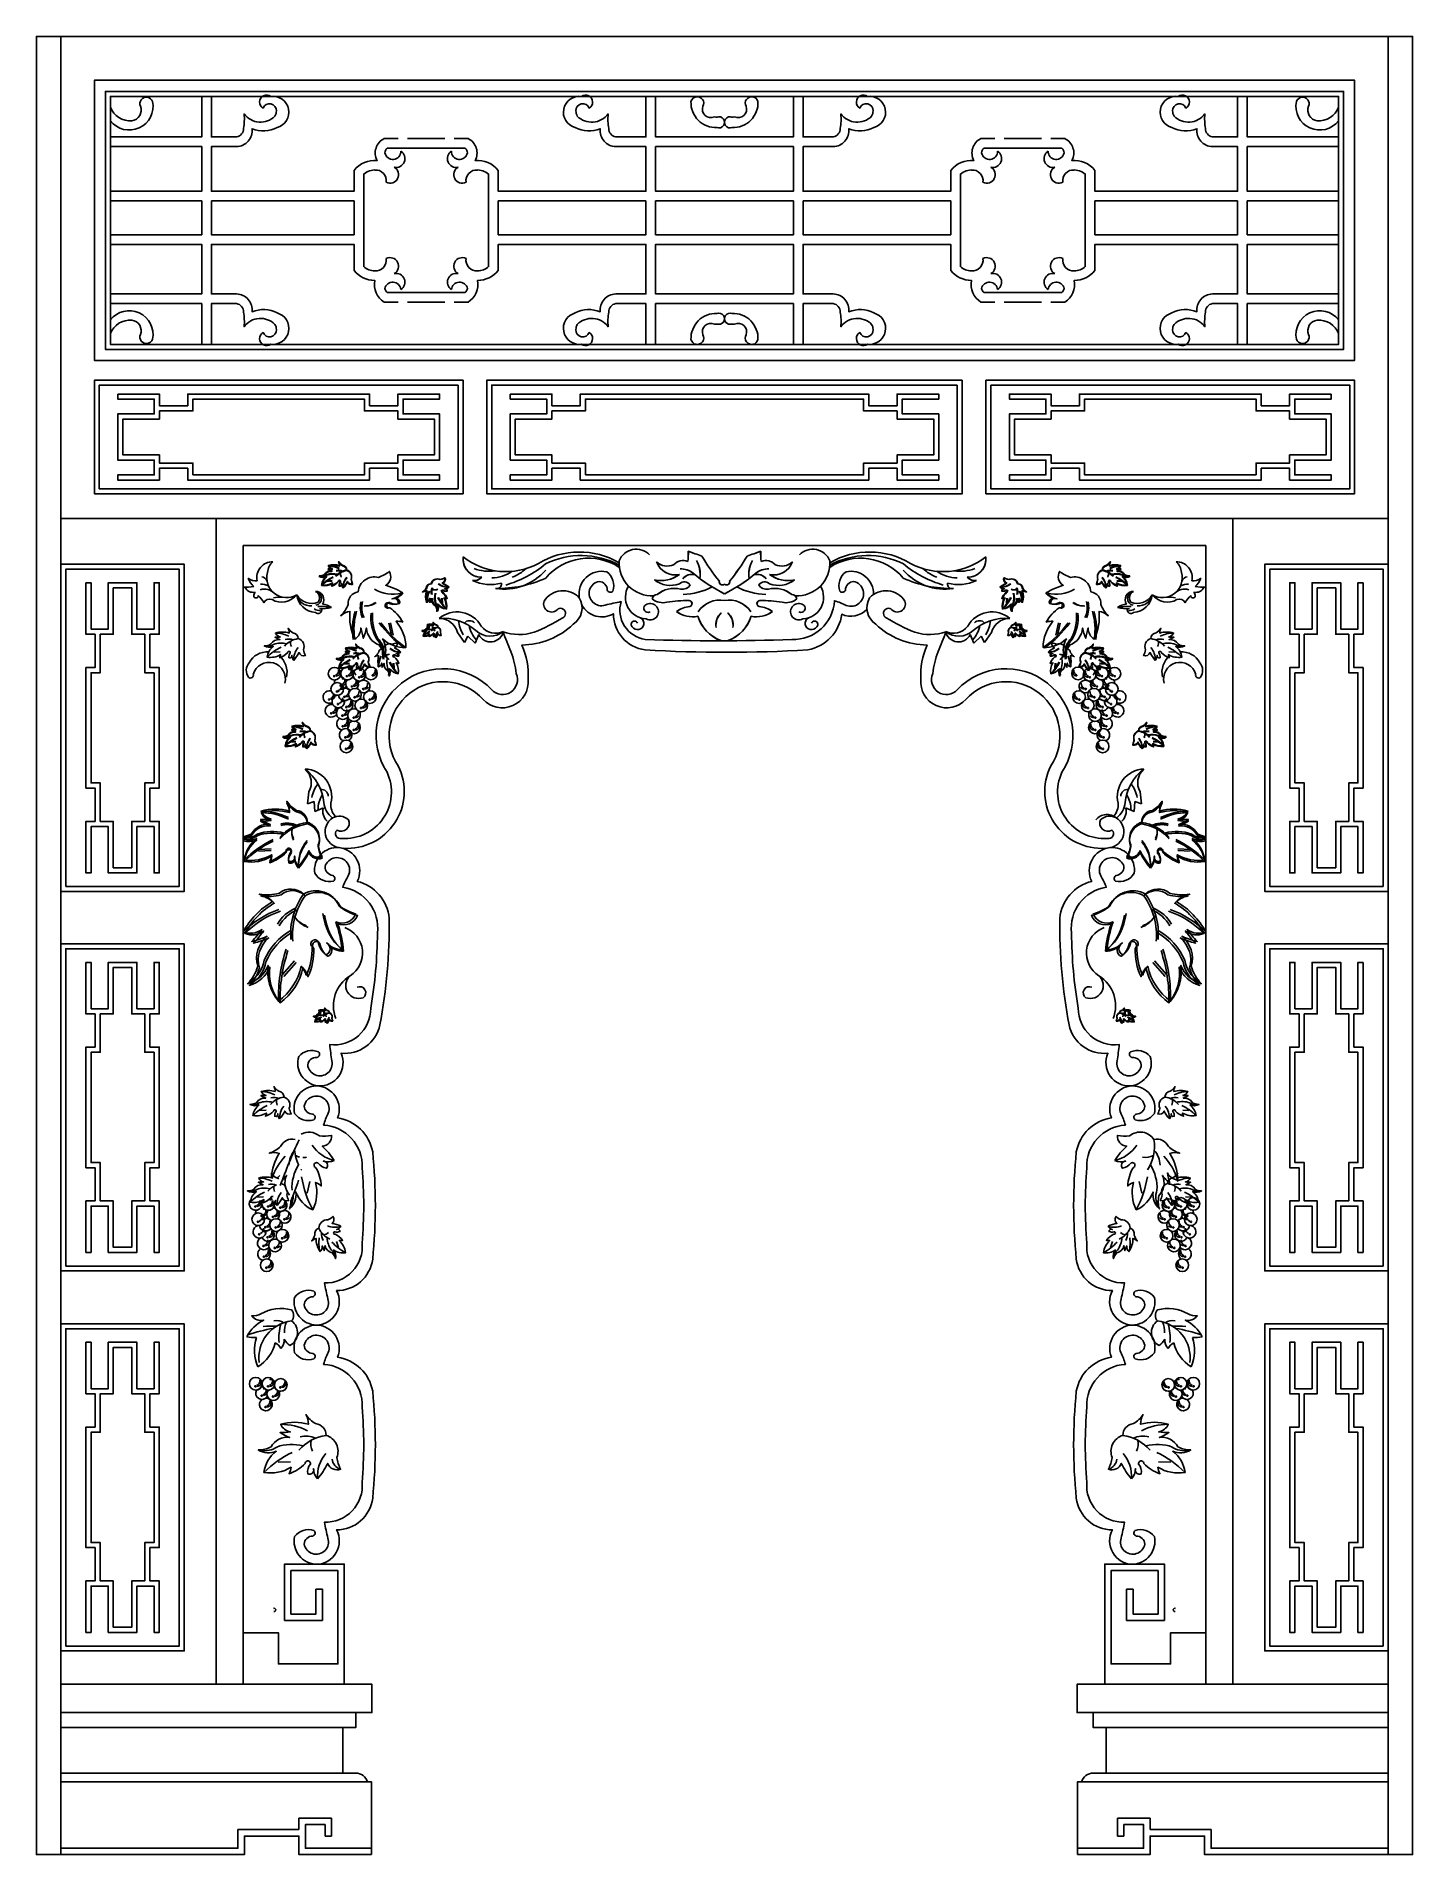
# Model space of a CAD drawing. Header units: metres. Extents: x 4107 to 6907, y 781 to 4481.
import ezdxf

# ---------------------------------------------------------------- set-up
doc = ezdxf.new("R2010")
doc.units = ezdxf.units.M
for name, color, linetype in [('3', 3, 'Continuous'), ('4', 4, 'Continuous'), ('7', 7, 'Continuous')]:
    doc.layers.add(name, color=color, linetype=linetype)

msp = doc.modelspace()

# ---------------------------------------------------------------- hatches: boundary and pattern name
at = {"layer": '3'}
h = msp.add_hatch(dxfattribs=at)
h.set_pattern_fill('ANGLE', scale=1.31)
h.paths.add_polyline_path([(4713.88, 3178.48, 1), (4711.38, 3178.48, 1)])
h = msp.add_hatch(dxfattribs=at)
h.set_pattern_fill('ANGLE', scale=1.31)
h.paths.add_polyline_path([(4719.4, 3147.36, 1), (4716.9, 3147.36, 1)])
h = msp.add_hatch(dxfattribs=at)
h.set_pattern_fill('ANGLE', scale=1.31)
h.paths.add_polyline_path([(4726.61, 3159.53, 1), (4724.11, 3159.53, 1)])
h = msp.add_hatch(dxfattribs=at)
h.set_pattern_fill('ANGLE', scale=1.31)
h.paths.add_polyline_path([(4739.63, 3178.48, 1), (4737.13, 3178.48, 1)])
h = msp.add_hatch(dxfattribs=at)
h.set_pattern_fill('ANGLE', scale=1.31)
h.paths.add_polyline_path([(4749.66, 3157.54, 1), (4747.16, 3157.54, 1)])
h = msp.add_hatch(dxfattribs=at)
h.set_pattern_fill('ANGLE', scale=1.31)
h.paths.add_polyline_path([(4764.66, 3176.19, 1), (4762.16, 3176.19, 1)])
h = msp.add_hatch(dxfattribs=at)
h.set_pattern_fill('ANGLE', scale=1.31)
h.paths.add_polyline_path([(4772.98, 3152.34, 1), (4770.48, 3152.34, 1)])
h = msp.add_hatch(dxfattribs=at)
h.set_pattern_fill('ANGLE', scale=1.31)
h.paths.add_polyline_path([(6242.85, 3152.34, 1), (6240.35, 3152.34, 1)])
h = msp.add_hatch(dxfattribs=at)
h.set_pattern_fill('ANGLE', scale=1.31)
h.paths.add_polyline_path([(6251.18, 3176.19, 1), (6248.68, 3176.19, 1)])
h = msp.add_hatch(dxfattribs=at)
h.set_pattern_fill('ANGLE', scale=1.31)
h.paths.add_polyline_path([(6266.17, 3157.54, 1), (6263.67, 3157.54, 1)])
h = msp.add_hatch(dxfattribs=at)
h.set_pattern_fill('ANGLE', scale=1.31)
h.paths.add_polyline_path([(6276.2, 3178.48, 1), (6273.7, 3178.48, 1)])
h = msp.add_hatch(dxfattribs=at)
h.set_pattern_fill('ANGLE', scale=1.31)
h.paths.add_polyline_path([(6289.23, 3159.53, 1), (6286.73, 3159.53, 1)])
h = msp.add_hatch(dxfattribs=at)
h.set_pattern_fill('ANGLE', scale=1.31)
h.paths.add_polyline_path([(6296.43, 3147.36, 1), (6293.93, 3147.36, 1)])
h = msp.add_hatch(dxfattribs=at)
h.set_pattern_fill('ANGLE', scale=1.31)
h.paths.add_polyline_path([(6301.95, 3178.48, 1), (6299.45, 3178.48, 1)])
h = msp.add_hatch(dxfattribs=at)
h.set_pattern_fill('ANGLE', scale=1.31)
h.paths.add_polyline_path([(4703.49, 3131.02, 1), (4700.99, 3131.02, 1)])
h = msp.add_hatch(dxfattribs=at)
h.set_pattern_fill('ANGLE', scale=1.31)
h.paths.add_polyline_path([(4721.7, 3121.82, 1), (4719.19, 3121.82, 1)])
h = msp.add_hatch(dxfattribs=at)
h.set_pattern_fill('ANGLE', scale=1.31)
h.paths.add_polyline_path([(4734.45, 3136.45, 1), (4731.95, 3136.45, 1)])
h = msp.add_hatch(dxfattribs=at)
h.set_pattern_fill('ANGLE', scale=1.31)
h.paths.add_polyline_path([(4738.72, 3115.67, 1), (4736.22, 3115.67, 1)])
h = msp.add_hatch(dxfattribs=at)
h.set_pattern_fill('ANGLE', scale=1.31)
h.paths.add_polyline_path([(4755.37, 3135.68, 1), (4752.87, 3135.68, 1)])
h = msp.add_hatch(dxfattribs=at)
h.set_pattern_fill('ANGLE', scale=1.31)
h.paths.add_polyline_path([(4768.43, 3113.88, 1), (4765.93, 3113.88, 1)])
h = msp.add_hatch(dxfattribs=at)
h.set_pattern_fill('ANGLE', scale=1.31)
h.paths.add_polyline_path([(4786.06, 3130.87, 1), (4783.56, 3130.87, 1)])
h = msp.add_hatch(dxfattribs=at)
h.set_pattern_fill('ANGLE', scale=1.31)
h.paths.add_polyline_path([(6229.77, 3130.87, 1), (6227.27, 3130.87, 1)])
h = msp.add_hatch(dxfattribs=at)
h.set_pattern_fill('ANGLE', scale=1.31)
h.paths.add_polyline_path([(6247.41, 3113.88, 1), (6244.91, 3113.88, 1)])
h = msp.add_hatch(dxfattribs=at)
h.set_pattern_fill('ANGLE', scale=1.31)
h.paths.add_polyline_path([(6260.46, 3135.68, 1), (6257.96, 3135.68, 1)])
h = msp.add_hatch(dxfattribs=at)
h.set_pattern_fill('ANGLE', scale=1.31)
h.paths.add_polyline_path([(6277.12, 3115.67, 1), (6274.61, 3115.67, 1)])
h = msp.add_hatch(dxfattribs=at)
h.set_pattern_fill('ANGLE', scale=1.31)
h.paths.add_polyline_path([(6281.39, 3136.45, 1), (6278.89, 3136.45, 1)])
h = msp.add_hatch(dxfattribs=at)
h.set_pattern_fill('ANGLE', scale=1.31)
h.paths.add_polyline_path([(6294.14, 3121.82, 1), (6291.64, 3121.82, 1)])
h = msp.add_hatch(dxfattribs=at)
h.set_pattern_fill('ANGLE', scale=1.31)
h.paths.add_polyline_path([(6312.35, 3131.02, 1), (6309.85, 3131.02, 1)])
h = msp.add_hatch(dxfattribs=at)
h.set_pattern_fill('ANGLE', scale=1.31)
h.paths.add_polyline_path([(4707.68, 3102.93, 1), (4705.18, 3102.93, 1)])
h = msp.add_hatch(dxfattribs=at)
h.set_pattern_fill('ANGLE', scale=1.31)
h.paths.add_polyline_path([(4730.59, 3098.32, 1), (4728.09, 3098.32, 1)])
h = msp.add_hatch(dxfattribs=at)
h.set_pattern_fill('ANGLE', scale=1.31)
h.paths.add_polyline_path([(4731.12, 3076.46, 1), (4728.62, 3076.46, 1)])
h = msp.add_hatch(dxfattribs=at)
h.set_pattern_fill('ANGLE', scale=1.31)
h.paths.add_polyline_path([(4753.44, 3094.19, 1), (4750.94, 3094.19, 1)])
h = msp.add_hatch(dxfattribs=at)
h.set_pattern_fill('ANGLE', scale=1.31)
h.paths.add_polyline_path([(6262.39, 3094.19, 1), (6259.89, 3094.19, 1)])
h = msp.add_hatch(dxfattribs=at)
h.set_pattern_fill('ANGLE', scale=1.31)
h.paths.add_polyline_path([(6284.72, 3076.46, 1), (6282.22, 3076.46, 1)])
h = msp.add_hatch(dxfattribs=at)
h.set_pattern_fill('ANGLE', scale=1.31)
h.paths.add_polyline_path([(6285.24, 3098.32, 1), (6282.74, 3098.32, 1)])
h = msp.add_hatch(dxfattribs=at)
h.set_pattern_fill('ANGLE', scale=1.31)
h.paths.add_polyline_path([(6308.15, 3102.93, 1), (6305.65, 3102.93, 1)])
h = msp.add_hatch(dxfattribs=at)
h.set_pattern_fill('ANGLE', scale=1.31)
h.paths.add_polyline_path([(4736.47, 3053.93, 1), (4733.97, 3053.93, 1)])
h = msp.add_hatch(dxfattribs=at)
h.set_pattern_fill('ANGLE', scale=1.31)
h.paths.add_polyline_path([(4753.56, 3069.1, 1), (4751.05, 3069.1, 1)])
h = msp.add_hatch(dxfattribs=at)
h.set_pattern_fill('ANGLE', scale=1.31)
h.paths.add_polyline_path([(6262.28, 3069.1, 1), (6259.78, 3069.1, 1)])
h = msp.add_hatch(dxfattribs=at)
h.set_pattern_fill('ANGLE', scale=1.31)
h.paths.add_polyline_path([(6279.36, 3053.93, 1), (6276.86, 3053.93, 1)])
h = msp.add_hatch(dxfattribs=at)
h.set_pattern_fill('ANGLE', scale=1.31)
h.paths.add_polyline_path([(4737.96, 3030.57, 1), (4735.46, 3030.57, 1)])
h = msp.add_hatch(dxfattribs=at)
h.set_pattern_fill('ANGLE', scale=1.31)
h.paths.add_polyline_path([(6277.87, 3030.57, 1), (6275.37, 3030.57, 1)])
h = msp.add_hatch(dxfattribs=at)
h.set_pattern_fill('ANGLE', scale=1.31)
h.paths.add_polyline_path([(4553.36, 2099.36, 1), (4550.85, 2099.36, 1)])
h = msp.add_hatch(dxfattribs=at)
h.set_pattern_fill('ANGLE', scale=1.31)
h.paths.add_polyline_path([(4566.08, 2080.41, 1), (4563.58, 2080.41, 1)])
h = msp.add_hatch(dxfattribs=at)
h.set_pattern_fill('ANGLE', scale=1.31)
h.paths.add_polyline_path([(4579.1, 2099.36, 1), (4576.6, 2099.36, 1)])
h = msp.add_hatch(dxfattribs=at)
h.set_pattern_fill('ANGLE', scale=1.31)
h.paths.add_polyline_path([(4589.13, 2078.42, 1), (4586.63, 2078.42, 1)])
h = msp.add_hatch(dxfattribs=at)
h.set_pattern_fill('ANGLE', scale=1.31)
h.paths.add_polyline_path([(4604.13, 2097.07, 1), (4601.63, 2097.07, 1)])
h = msp.add_hatch(dxfattribs=at)
h.set_pattern_fill('ANGLE', scale=1.31)
h.paths.add_polyline_path([(4612.46, 2073.22, 1), (4609.96, 2073.22, 1)])
h = msp.add_hatch(dxfattribs=at)
h.set_pattern_fill('ANGLE', scale=1.31)
h.paths.add_polyline_path([(6403.38, 2073.22, 1), (6400.88, 2073.22, 1)])
h = msp.add_hatch(dxfattribs=at)
h.set_pattern_fill('ANGLE', scale=1.31)
h.paths.add_polyline_path([(6411.7, 2097.07, 1), (6409.2, 2097.07, 1)])
h = msp.add_hatch(dxfattribs=at)
h.set_pattern_fill('ANGLE', scale=1.31)
h.paths.add_polyline_path([(6426.7, 2078.42, 1), (6424.2, 2078.42, 1)])
h = msp.add_hatch(dxfattribs=at)
h.set_pattern_fill('ANGLE', scale=1.31)
h.paths.add_polyline_path([(6436.73, 2099.36, 1), (6434.23, 2099.36, 1)])
h = msp.add_hatch(dxfattribs=at)
h.set_pattern_fill('ANGLE', scale=1.31)
h.paths.add_polyline_path([(6449.76, 2080.41, 1), (6447.25, 2080.41, 1)])
h = msp.add_hatch(dxfattribs=at)
h.set_pattern_fill('ANGLE', scale=1.31)
h.paths.add_polyline_path([(6462.48, 2099.36, 1), (6459.98, 2099.36, 1)])
h = msp.add_hatch(dxfattribs=at)
h.set_pattern_fill('ANGLE', scale=1.31)
h.paths.add_polyline_path([(4558.87, 2068.24, 1), (4556.37, 2068.24, 1)])
h = msp.add_hatch(dxfattribs=at)
h.set_pattern_fill('ANGLE', scale=1.31)
h.paths.add_polyline_path([(4561.17, 2042.7, 1), (4558.67, 2042.7, 1)])
h = msp.add_hatch(dxfattribs=at)
h.set_pattern_fill('ANGLE', scale=1.31)
h.paths.add_polyline_path([(4573.92, 2057.33, 1), (4571.42, 2057.33, 1)])
h = msp.add_hatch(dxfattribs=at)
h.set_pattern_fill('ANGLE', scale=1.31)
h.paths.add_polyline_path([(4578.19, 2036.55, 1), (4575.69, 2036.55, 1)])
h = msp.add_hatch(dxfattribs=at)
h.set_pattern_fill('ANGLE', scale=1.31)
h.paths.add_polyline_path([(4594.84, 2056.56, 1), (4592.34, 2056.56, 1)])
h = msp.add_hatch(dxfattribs=at)
h.set_pattern_fill('ANGLE', scale=1.31)
h.paths.add_polyline_path([(4607.9, 2034.76, 1), (4605.4, 2034.76, 1)])
h = msp.add_hatch(dxfattribs=at)
h.set_pattern_fill('ANGLE', scale=1.31)
h.paths.add_polyline_path([(6407.94, 2034.76, 1), (6405.44, 2034.76, 1)])
h = msp.add_hatch(dxfattribs=at)
h.set_pattern_fill('ANGLE', scale=1.31)
h.paths.add_polyline_path([(6420.99, 2056.56, 1), (6418.49, 2056.56, 1)])
h = msp.add_hatch(dxfattribs=at)
h.set_pattern_fill('ANGLE', scale=1.31)
h.paths.add_polyline_path([(6437.64, 2036.55, 1), (6435.14, 2036.55, 1)])
h = msp.add_hatch(dxfattribs=at)
h.set_pattern_fill('ANGLE', scale=1.31)
h.paths.add_polyline_path([(6441.91, 2057.33, 1), (6439.41, 2057.33, 1)])
h = msp.add_hatch(dxfattribs=at)
h.set_pattern_fill('ANGLE', scale=1.31)
h.paths.add_polyline_path([(6454.67, 2042.7, 1), (6452.17, 2042.7, 1)])
h = msp.add_hatch(dxfattribs=at)
h.set_pattern_fill('ANGLE', scale=1.31)
h.paths.add_polyline_path([(6456.96, 2068.24, 1), (6454.46, 2068.24, 1)])
h = msp.add_hatch(dxfattribs=at)
h.set_pattern_fill('ANGLE', scale=1.31)
h.paths.add_polyline_path([(4570.07, 2019.2, 1), (4567.57, 2019.2, 1)])
h = msp.add_hatch(dxfattribs=at)
h.set_pattern_fill('ANGLE', scale=1.31)
h.paths.add_polyline_path([(4570.59, 1997.34, 1), (4568.09, 1997.34, 1)])
h = msp.add_hatch(dxfattribs=at)
h.set_pattern_fill('ANGLE', scale=1.31)
h.paths.add_polyline_path([(4592.92, 2015.07, 1), (4590.41, 2015.07, 1)])
h = msp.add_hatch(dxfattribs=at)
h.set_pattern_fill('ANGLE', scale=1.31)
h.paths.add_polyline_path([(6422.92, 2015.07, 1), (6420.42, 2015.07, 1)])
h = msp.add_hatch(dxfattribs=at)
h.set_pattern_fill('ANGLE', scale=1.31)
h.paths.add_polyline_path([(6445.25, 1997.34, 1), (6442.74, 1997.34, 1)])
h = msp.add_hatch(dxfattribs=at)
h.set_pattern_fill('ANGLE', scale=1.31)
h.paths.add_polyline_path([(6445.77, 2019.2, 1), (6443.27, 2019.2, 1)])
h = msp.add_hatch(dxfattribs=at)
h.set_pattern_fill('ANGLE', scale=1.31)
h.paths.add_polyline_path([(4575.95, 1974.81, 1), (4573.45, 1974.81, 1)])
h = msp.add_hatch(dxfattribs=at)
h.set_pattern_fill('ANGLE', scale=1.31)
h.paths.add_polyline_path([(6439.89, 1974.81, 1), (6437.39, 1974.81, 1)])
h = msp.add_hatch(dxfattribs=at)
h.set_pattern_fill('ANGLE', scale=1.31)
h.paths.add_polyline_path([(4553.59, 1733.51, 1), (4551.09, 1733.51, 1)])
h = msp.add_hatch(dxfattribs=at)
h.set_pattern_fill('ANGLE', scale=1.31)
h.paths.add_polyline_path([(4566.32, 1714.57, 1), (4563.82, 1714.57, 1)])
h = msp.add_hatch(dxfattribs=at)
h.set_pattern_fill('ANGLE', scale=1.31)
h.paths.add_polyline_path([(4579.34, 1733.51, 1), (4576.84, 1733.51, 1)])
h = msp.add_hatch(dxfattribs=at)
h.set_pattern_fill('ANGLE', scale=1.31)
h.paths.add_polyline_path([(4589.37, 1712.57, 1), (4586.87, 1712.57, 1)])
h = msp.add_hatch(dxfattribs=at)
h.set_pattern_fill('ANGLE', scale=1.31)
h.paths.add_polyline_path([(4604.37, 1731.22, 1), (4601.87, 1731.22, 1)])
h = msp.add_hatch(dxfattribs=at)
h.set_pattern_fill('ANGLE', scale=1.31)
h.paths.add_polyline_path([(6411.47, 1731.22, 1), (6408.96, 1731.22, 1)])
h = msp.add_hatch(dxfattribs=at)
h.set_pattern_fill('ANGLE', scale=1.31)
h.paths.add_polyline_path([(6426.46, 1712.57, 1), (6423.96, 1712.57, 1)])
h = msp.add_hatch(dxfattribs=at)
h.set_pattern_fill('ANGLE', scale=1.31)
h.paths.add_polyline_path([(6436.49, 1733.51, 1), (6433.99, 1733.51, 1)])
h = msp.add_hatch(dxfattribs=at)
h.set_pattern_fill('ANGLE', scale=1.31)
h.paths.add_polyline_path([(6449.52, 1714.57, 1), (6447.02, 1714.57, 1)])
h = msp.add_hatch(dxfattribs=at)
h.set_pattern_fill('ANGLE', scale=1.31)
h.paths.add_polyline_path([(6462.24, 1733.51, 1), (6459.74, 1733.51, 1)])
h = msp.add_hatch(dxfattribs=at)
h.set_pattern_fill('ANGLE', scale=1.31)
h.paths.add_polyline_path([(4574.16, 1691.49, 1), (4571.66, 1691.49, 1)])
h = msp.add_hatch(dxfattribs=at)
h.set_pattern_fill('ANGLE', scale=1.31)
h.paths.add_polyline_path([(6441.68, 1691.49, 1), (6439.17, 1691.49, 1)])

# ---------------------------------------------------------------- linework, layer by layer
for p, q in [((4443.26, 4275.75), (4443.26, 4358.43)), ((4462.84, 4275.75), (4462.84, 4358.43)), ((5346.76, 4275.75), (5346.76, 4358.43)), ((5366.34, 4275.75), (5366.34, 4358.43)), ((5646.99, 4275.75), (5646.99, 4358.43)), ((5666.57, 4275.75), (5666.57, 4358.43)), ((6550.49, 4275.75), (6550.49, 4358.43)), ((6570.07, 4275.75), (6570.07, 4358.43)), ((4443.26, 4165.22), (4443.26, 4256.17)), ((5366.34, 4165.22), (5366.34, 4256.17)), ((5646.99, 4165.22), (5646.99, 4256.17)), ((6570.07, 4165.22), (6570.07, 4256.17)), ((4443.26, 4089.58), (4443.26, 4145.64)), ((4462.84, 4089.58), (4462.84, 4145.64)), ((5346.76, 4089.58), (5346.76, 4145.64)), ((5366.34, 4089.58), (5366.34, 4145.64)), ((5646.99, 4089.58), (5646.99, 4145.64)), ((5666.57, 4089.58), (5666.57, 4145.64)), ((6550.49, 4089.58), (6550.49, 4145.64)), ((6570.07, 4089.58), (6570.07, 4145.64)), ((4443.26, 4122.5), (4443.26, 4076.79)), ((4462.84, 4122.5), (4462.84, 4076.79)), ((5346.76, 4122.5), (5346.76, 4076.79)), ((5366.34, 4122.5), (5366.34, 4076.79)), ((5646.99, 4122.5), (5646.99, 4076.79)), ((5666.57, 4122.5), (5666.57, 4076.79)), ((6550.49, 4122.5), (6550.49, 4076.79)), ((6570.07, 4122.5), (6570.07, 4076.79)), ((4443.26, 4057.21), (4443.26, 3956.32)), ((5366.34, 4057.21), (5366.34, 3956.32)), ((5646.99, 4057.21), (5646.99, 3956.32)), ((6570.07, 4057.21), (6570.07, 3956.32)), ((4443.26, 3936.74), (4443.26, 3853.65)), ((4462.84, 3936.74), (4462.84, 3853.65)), ((5346.76, 3936.74), (5346.76, 3853.65)), ((5366.34, 3936.74), (5366.34, 3853.65)), ((5646.99, 3936.74), (5646.99, 3853.65)), ((5666.57, 3936.74), (5666.57, 3853.65)), ((6550.49, 3936.74), (6550.49, 3853.65)), ((6570.07, 3936.74), (6570.07, 3853.65)), ((4708.71, 3372.94), (4698.58, 3372.5)), ((4708.71, 3371.67), (4698.58, 3371.23)), ((6304.63, 3372.94), (6314.75, 3372.5)), ((6304.63, 3371.67), (6314.75, 3371.23)), ((4931.07, 3337.13), (4931.51, 3327)), ((4932.34, 3337.13), (4932.78, 3327)), ((6080.99, 3337.13), (6080.55, 3327)), ((6082.26, 3337.13), (6081.82, 3327)), ((4824.03, 3286.39), (4829.46, 3261.63)), ((4827.16, 3286.93), (4832.59, 3262.18)), ((4906.52, 3265.75), (4900.67, 3265.5)), ((4906.52, 3265.02), (4900.67, 3264.77)), ((4977.52, 3246.89), (4963.14, 3267.17)), ((4984.65, 3259.68), (4977.52, 3246.89)), ((4999.32, 3245.94), (4984.65, 3259.68)), ((5006.64, 3263.09), (4999.32, 3245.94)), ((6006.69, 3263.09), (6014.01, 3245.94)), ((6014.01, 3245.94), (6028.69, 3259.68)), ((6028.69, 3259.68), (6035.81, 3246.89)), ((6035.81, 3246.89), (6050.19, 3267.17)), ((6106.82, 3265.75), (6112.66, 3265.5)), ((6106.82, 3265.02), (6112.66, 3264.77)), ((6186.17, 3286.93), (6180.75, 3262.18)), ((6189.3, 3286.39), (6183.88, 3261.63)), ((4602.95, 3228.24), (4590.46, 3227.7)), ((6410.39, 3228.24), (6422.87, 3227.7)), ((4743.78, 3205.01), (4733.65, 3204.57)), ((4743.78, 3203.74), (4733.65, 3203.3)), ((4832.7, 3205.28), (4833.14, 3195.16)), ((4833.97, 3205.28), (4834.41, 3195.16)), ((6179.36, 3205.28), (6178.92, 3195.16)), ((6180.63, 3205.28), (6180.19, 3195.16)), ((6269.55, 3205.01), (6279.68, 3204.57)), ((6269.55, 3203.74), (6279.68, 3203.3)), ((4715.48, 3180.24), (4715.89, 3178.75)), ((4721, 3149.12), (4721.41, 3147.63)), ((4728.21, 3161.29), (4728.61, 3159.8)), ((4741.23, 3180.24), (4741.63, 3178.75)), ((4751.26, 3159.3), (4751.67, 3157.81)), ((4766.26, 3177.95), (4766.66, 3176.46)), ((4774.58, 3154.1), (4774.99, 3152.61)), ((4789.71, 3180.69), (4790.11, 3179.2)), ((6223.63, 3180.69), (6223.22, 3179.2)), ((6238.75, 3154.1), (6238.34, 3152.61)), ((6247.08, 3177.95), (6246.67, 3176.46)), ((6262.08, 3159.3), (6261.67, 3157.81)), ((6272.11, 3180.24), (6271.7, 3178.75)), ((6285.13, 3161.29), (6284.72, 3159.8)), ((6292.33, 3149.12), (6291.93, 3147.63)), ((6297.85, 3180.24), (6297.44, 3178.75)), ((4705.09, 3132.78), (4705.49, 3131.29)), ((4736.05, 3138.21), (4736.45, 3136.72)), ((4740.32, 3117.44), (4740.72, 3115.95)), ((4756.97, 3137.44), (4757.37, 3135.95)), ((4770.02, 3115.64), (4770.43, 3114.15)), ((4787.66, 3132.63), (4788.07, 3131.14)), ((6225.67, 3132.63), (6225.27, 3131.14)), ((6243.31, 3115.64), (6242.9, 3114.15)), ((6256.37, 3137.44), (6255.96, 3135.95)), ((6273.02, 3117.44), (6272.61, 3115.95)), ((6277.29, 3138.21), (6276.88, 3136.72)), ((6308.25, 3132.78), (6307.84, 3131.29)), ((4709.28, 3104.69), (4709.69, 3103.2)), ((4732.19, 3100.08), (4732.6, 3098.59)), ((4732.72, 3078.22), (4733.12, 3076.73)), ((4755.04, 3095.96), (4755.45, 3094.47)), ((6258.29, 3095.96), (6257.88, 3094.47)), ((6280.62, 3078.22), (6280.21, 3076.73)), ((6281.14, 3100.08), (6280.73, 3098.59)), ((6304.05, 3104.69), (6303.65, 3103.2)), ((4634.75, 3045.93), (4624.63, 3045.49)), ((4634.75, 3044.66), (4624.63, 3044.22)), ((4738.07, 3055.69), (4738.48, 3054.2)), ((4755.15, 3070.86), (4755.56, 3069.37)), ((6258.18, 3070.86), (6257.77, 3069.37)), ((6275.26, 3055.69), (6274.85, 3054.2)), ((6378.58, 3045.93), (6388.71, 3045.49)), ((6378.58, 3044.66), (6388.71, 3044.22)), ((4739.56, 3032.33), (4739.97, 3030.84)), ((6273.77, 3032.33), (6273.37, 3030.84)), ((4658.09, 2918.67), (4661.17, 2943.34)), ((4671.98, 2923.3), (4658.09, 2918.67)), ((4673.52, 2903.25), (4671.98, 2923.3)), ((6339.81, 2903.25), (6341.35, 2923.3)), ((6341.35, 2923.3), (6355.25, 2918.67)), ((6355.25, 2918.67), (6352.16, 2943.34)), ((4690.5, 2910.96), (4673.52, 2903.25)), ((6322.83, 2910.96), (6339.81, 2903.25)), ((4584.24, 2826.89), (4558.92, 2825.79)), ((4584.24, 2823.71), (4558.92, 2822.61)), ((6429.09, 2826.89), (6454.41, 2825.79)), ((6429.09, 2823.71), (6454.41, 2822.61)), ((4631.82, 2599.12), (4606.61, 2570.67)), ((4635.24, 2595.81), (4610.04, 2567.35)), ((6378.09, 2595.81), (6403.3, 2567.35)), ((6381.51, 2599.12), (6406.72, 2570.67)), ((4685.68, 2480.99), (4679.83, 2480.74)), ((4685.68, 2480.26), (4679.83, 2480.01)), ((6327.66, 2480.99), (6333.5, 2480.74)), ((6327.66, 2480.26), (6333.5, 2480.01)), ((4574.13, 2295.35), (4561.64, 2294.81)), ((6439.21, 2295.35), (6451.69, 2294.81)), ((4663.35, 2150.45), (4657.28, 2126.2)), ((6349.98, 2150.45), (6356.05, 2126.2)), ((4568.84, 2119.17), (4556.36, 2118.63)), ((6444.49, 2119.17), (6456.98, 2118.63)), ((4554.95, 2101.12), (4555.36, 2099.63)), ((4567.68, 2082.17), (4568.08, 2080.68)), ((4580.7, 2101.12), (4581.11, 2099.63)), ((4590.73, 2080.18), (4591.14, 2078.69)), ((4605.73, 2098.83), (4606.14, 2097.34)), ((4614.05, 2074.98), (4614.46, 2073.49)), ((6399.28, 2074.98), (6398.87, 2073.49)), ((6407.6, 2098.83), (6407.2, 2097.34)), ((6422.6, 2080.18), (6422.2, 2078.69)), ((6432.63, 2101.12), (6432.23, 2099.63)), ((6445.66, 2082.17), (6445.25, 2080.68)), ((6458.38, 2101.12), (6457.97, 2099.63)), ((4560.47, 2070), (4560.88, 2068.51)), ((4575.52, 2059.09), (4575.93, 2057.6)), ((4579.79, 2038.32), (4580.2, 2036.83)), ((4596.44, 2058.32), (4596.85, 2056.83)), ((4609.5, 2036.52), (4609.9, 2035.03)), ((6403.84, 2036.52), (6403.43, 2035.03)), ((6416.89, 2058.32), (6416.49, 2056.83)), ((6433.54, 2038.32), (6433.14, 2036.83)), ((6437.82, 2059.09), (6437.41, 2057.6)), ((6452.86, 2070), (6452.45, 2068.51)), ((4571.67, 2020.96), (4572.07, 2019.47)), ((4572.19, 1999.1), (4572.59, 1997.61)), ((4594.51, 2016.84), (4594.92, 2015.35)), ((4717.42, 2028), (4721.53, 2016.2)), ((6295.92, 2028), (6291.81, 2016.2)), ((6418.82, 2016.84), (6418.41, 2015.35)), ((6441.15, 1999.1), (6440.74, 1997.61)), ((6441.67, 2020.96), (6441.26, 2019.47)), ((4577.54, 1976.58), (4577.95, 1975.08)), ((6435.79, 1976.58), (6435.38, 1975.08)), ((4555.19, 1735.28), (4555.6, 1733.79)), ((4567.92, 1716.33), (4568.32, 1714.84)), ((4580.94, 1735.28), (4581.35, 1733.79)), ((4590.97, 1714.34), (4591.38, 1712.85)), ((4605.97, 1732.98), (4606.37, 1731.49)), ((6407.37, 1732.98), (6406.96, 1731.49)), ((6422.36, 1714.34), (6421.96, 1712.85)), ((6432.39, 1735.28), (6431.99, 1733.79)), ((6445.42, 1716.33), (6445.01, 1714.84)), ((6458.14, 1735.28), (6457.73, 1733.79)), ((4575.76, 1693.25), (4576.16, 1691.76)), ((6437.58, 1693.25), (6437.17, 1691.76)), ((4623.49, 1580.16), (4598.52, 1579.08)), ((6389.84, 1580.16), (6414.81, 1579.08)), ((4156.55, 946.31), (4730.25, 946.31)), ((6856.78, 946.31), (6283.08, 946.31)), ((4694.01, 818.35), (4707.06, 818.35)), ((6319.32, 818.35), (6306.27, 818.35))]:
    msp.add_line(p, q, dxfattribs=at)
for points in [[(5506.67, 4368.43), (4247.25, 4368.43), (4247.25, 3843.65), (5506.67, 3843.65)], [(5506.67, 4368.43), (6766.08, 4368.43), (6766.08, 3843.65), (5506.67, 3843.65)], [(4257.25, 4275.75), (4443.26, 4275.75), (4443.26, 4358.43)], [(5552.35, 4275.75), (5366.34, 4275.75), (5366.34, 4358.43)], [(5460.98, 4275.75), (5646.99, 4275.75), (5646.99, 4358.43)], [(6756.08, 4275.75), (6570.07, 4275.75), (6570.07, 4358.43)], [(4257.25, 4256.17), (4443.26, 4256.17), (4443.26, 4165.22), (4257.25, 4165.22)], [(4889.67, 4272.5), (4862, 4272.5)], [(4889.67, 4272.5), (4937.35, 4272.5)], [(5552.35, 4256.17), (5366.34, 4256.17), (5366.34, 4165.22), (5552.35, 4165.22)], [(5460.98, 4256.17), (5646.99, 4256.17), (5646.99, 4165.22), (5460.98, 4165.22)], [(6103.66, 4272.5), (6075.99, 4272.5)], [(6103.66, 4272.5), (6151.33, 4272.5)], [(6756.08, 4256.17), (6570.07, 4256.17), (6570.07, 4165.22), (6756.08, 4165.22)], [(4257.25, 4145.64), (4443.26, 4145.64), (4443.26, 4076.79), (4257.25, 4076.79)], [(4753.03, 4145.64), (4753.03, 4076.79)], [(5046.32, 4145.64), (5046.32, 4076.79)], [(5552.35, 4145.64), (5366.34, 4145.64), (5366.34, 4076.79), (5552.35, 4076.79)], [(5460.98, 4145.64), (5646.99, 4145.64), (5646.99, 4076.79), (5460.98, 4076.79)], [(5967.02, 4145.64), (5967.02, 4076.79)], [(6260.3, 4145.64), (6260.3, 4076.79)], [(6756.08, 4145.64), (6570.07, 4145.64), (6570.07, 4076.79), (6756.08, 4076.79)], [(4443.26, 4011.88), (4443.26, 4057.21), (4257.25, 4057.21)], [(4257.25, 4057.21), (4443.26, 4057.21), (4443.26, 3956.32), (4257.25, 3956.32)], [(5552.35, 4057.21), (5366.34, 4057.21), (5366.34, 3956.32), (5552.35, 3956.32)], [(5366.34, 4011.88), (5366.34, 4057.21), (5552.35, 4057.21)], [(5646.99, 4011.88), (5646.99, 4057.21), (5460.98, 4057.21)], [(5460.98, 4057.21), (5646.99, 4057.21), (5646.99, 3956.32), (5460.98, 3956.32)], [(6756.08, 4057.21), (6570.07, 4057.21), (6570.07, 3956.32), (6756.08, 3956.32)], [(6570.07, 4011.88), (6570.07, 4057.21), (6756.08, 4057.21)], [(4257.25, 3936.74), (4443.26, 3936.74), (4443.26, 3854.06)], [(4862, 3939.58), (4889.67, 3939.58)], [(4937.35, 3939.58), (4889.67, 3939.58)], [(5552.35, 3936.74), (5366.34, 3936.74), (5366.34, 3854.06)], [(5460.98, 3936.74), (5646.99, 3936.74), (5646.99, 3854.06)], [(6075.99, 3939.58), (6103.66, 3939.58)], [(6151.33, 3939.58), (6103.66, 3939.58)], [(6756.08, 3936.74), (6570.07, 3936.74), (6570.07, 3854.06)], [(4272.24, 3752.7), (4357.04, 3752.7), (4357.04, 3728.7), (4414.78, 3728.7), (4414.78, 3752.7), (4784.52, 3752.7), (4784.52, 3728.7), (4842.27, 3728.7), (4842.27, 3752.7), (4927.06, 3752.7), (4927.06, 3742.26), (4852.71, 3742.26), (4852.71, 3712.11), (4927.06, 3712.11), (4927.06, 3618.31), (4852.71, 3618.31), (4852.71, 3588.16), (4927.06, 3588.16), (4927.06, 3577.72), (4842.27, 3577.72), (4842.27, 3601.72), (4784.52, 3601.72), (4784.52, 3577.72), (4414.78, 3577.72), (4414.78, 3601.72), (4357.04, 3601.72), (4357.04, 3577.72), (4272.24, 3577.72), (4272.24, 3588.16), (4346.59, 3588.16), (4346.59, 3618.31), (4272.24, 3618.31), (4272.24, 3712.11), (4346.59, 3712.11), (4346.59, 3742.26), (4272.24, 3742.26), (4272.24, 3752.7)], [(4425.23, 3588.16), (4425.23, 3612.17), (4357.04, 3612.17), (4357.04, 3628.75), (4282.69, 3628.75), (4282.69, 3701.67), (4357.04, 3701.67), (4357.04, 3718.26), (4425.23, 3718.26), (4425.23, 3742.26), (4774.07, 3742.26), (4774.07, 3718.26), (4842.27, 3718.26), (4842.27, 3701.67), (4916.61, 3701.67), (4916.61, 3628.75), (4842.27, 3628.75), (4842.27, 3612.17), (4774.07, 3612.17), (4774.07, 3588.16), (4425.23, 3588.16)], [(5070.64, 3752.7), (5155.43, 3752.7), (5155.43, 3728.7), (5213.18, 3728.7), (5213.18, 3752.7), (5800.16, 3752.7), (5800.16, 3728.7), (5857.91, 3728.7), (5857.91, 3752.7), (5942.7, 3752.7), (5942.7, 3742.26), (5868.35, 3742.26), (5868.35, 3712.11), (5942.7, 3712.11), (5942.7, 3618.31), (5868.35, 3618.31), (5868.35, 3588.16), (5942.7, 3588.16), (5942.7, 3577.72), (5857.91, 3577.72), (5857.91, 3601.72), (5800.16, 3601.72), (5800.16, 3577.72), (5213.18, 3577.72), (5213.18, 3601.72), (5155.43, 3601.72), (5155.43, 3577.72), (5070.64, 3577.72), (5070.64, 3588.16), (5144.98, 3588.16), (5144.98, 3618.31), (5070.64, 3618.31), (5070.64, 3712.11), (5144.98, 3712.11), (5144.98, 3742.26), (5070.64, 3742.26), (5070.64, 3752.7)], [(5223.62, 3588.16), (5223.62, 3612.17), (5155.43, 3612.17), (5155.43, 3628.75), (5081.08, 3628.75), (5081.08, 3701.67), (5155.43, 3701.67), (5155.43, 3718.26), (5223.62, 3718.26), (5223.62, 3742.26), (5789.71, 3742.26), (5789.71, 3718.26), (5857.91, 3718.26), (5857.91, 3701.67), (5932.25, 3701.67), (5932.25, 3628.75), (5857.91, 3628.75), (5857.91, 3612.17), (5789.71, 3612.17), (5789.71, 3588.16), (5223.62, 3588.16)], [(6741.09, 3752.7), (6656.3, 3752.7), (6656.3, 3728.7), (6598.55, 3728.7), (6598.55, 3752.7), (6228.82, 3752.7), (6228.82, 3728.7), (6171.07, 3728.7), (6171.07, 3752.7), (6086.28, 3752.7), (6086.28, 3742.26), (6160.63, 3742.26), (6160.63, 3712.11), (6086.28, 3712.11), (6086.28, 3618.31), (6160.63, 3618.31), (6160.63, 3588.16), (6086.28, 3588.16), (6086.28, 3577.72), (6171.07, 3577.72), (6171.07, 3601.72), (6228.82, 3601.72), (6228.82, 3577.72), (6598.55, 3577.72), (6598.55, 3601.72), (6656.3, 3601.72), (6656.3, 3577.72), (6741.09, 3577.72), (6741.09, 3588.16), (6666.74, 3588.16), (6666.74, 3618.31), (6741.09, 3618.31), (6741.09, 3712.11), (6666.74, 3712.11), (6666.74, 3742.26), (6741.09, 3742.26), (6741.09, 3752.7)], [(6588.11, 3588.16), (6588.11, 3612.17), (6656.3, 3612.17), (6656.3, 3628.75), (6730.65, 3628.75), (6730.65, 3701.67), (6656.3, 3701.67), (6656.3, 3718.26), (6588.11, 3718.26), (6588.11, 3742.26), (6239.26, 3742.26), (6239.26, 3718.26), (6171.07, 3718.26), (6171.07, 3701.67), (6096.72, 3701.67), (6096.72, 3628.75), (6171.07, 3628.75), (6171.07, 3612.17), (6239.26, 3612.17), (6239.26, 3588.16), (6588.11, 3588.16)], [(4207.42, 3368.59), (4207.42, 3263.8), (4226.16, 3263.8), (4226.16, 3196.05), (4207.42, 3196.05), (4207.42, 2950.81), (4226.16, 2950.81), (4226.16, 2883.06), (4207.42, 2883.06), (4207.42, 2778.27), (4217.86, 2778.27), (4217.86, 2872.62), (4252.75, 2872.62), (4252.75, 2778.27), (4311.17, 2778.27), (4311.17, 2872.62), (4346.06, 2872.62), (4346.06, 2778.27), (4356.5, 2778.27), (4356.5, 2883.06), (4337.75, 2883.06), (4337.75, 2950.81), (4356.5, 2950.81), (4356.5, 3196.05), (4337.75, 3196.05), (4337.75, 3263.8), (4356.5, 3263.8), (4356.5, 3368.59), (4346.06, 3368.59), (4346.06, 3274.24), (4311.17, 3274.24), (4311.17, 3368.59), (4252.75, 3368.59), (4252.75, 3274.24), (4217.86, 3274.24), (4217.86, 3368.59), (4207.42, 3368.59)], [(6805.92, 3368.59), (6805.92, 3263.8), (6787.17, 3263.8), (6787.17, 3196.05), (6805.92, 3196.05), (6805.92, 2950.81), (6787.17, 2950.81), (6787.17, 2883.06), (6805.92, 2883.06), (6805.92, 2778.27), (6795.47, 2778.27), (6795.47, 2872.62), (6760.58, 2872.62), (6760.58, 2778.27), (6702.17, 2778.27), (6702.17, 2872.62), (6667.28, 2872.62), (6667.28, 2778.27), (6656.83, 2778.27), (6656.83, 2883.06), (6675.58, 2883.06), (6675.58, 2950.81), (6656.83, 2950.81), (6656.83, 3196.05), (6675.58, 3196.05), (6675.58, 3263.8), (6656.83, 3263.8), (6656.83, 3368.59), (6667.28, 3368.59), (6667.28, 3274.24), (6702.17, 3274.24), (6702.17, 3368.59), (6760.58, 3368.59), (6760.58, 3274.24), (6795.47, 3274.24), (6795.47, 3368.59), (6805.92, 3368.59)], [(4346.06, 3185.6), (4327.31, 3185.6), (4327.31, 3263.8), (4300.72, 3263.8), (4300.72, 3358.15), (4263.19, 3358.15), (4263.19, 3263.8), (4236.61, 3263.8), (4236.61, 3185.6), (4217.86, 3185.6), (4217.86, 2961.25), (4236.61, 2961.25), (4236.61, 2883.06), (4263.19, 2883.06), (4263.19, 2788.71), (4300.72, 2788.71), (4300.72, 2883.06), (4327.31, 2883.06), (4327.31, 2961.25), (4346.06, 2961.25), (4346.06, 3185.6)], [(6667.28, 3185.6), (6686.02, 3185.6), (6686.02, 3263.8), (6712.61, 3263.8), (6712.61, 3358.15), (6750.14, 3358.15), (6750.14, 3263.8), (6776.73, 3263.8), (6776.73, 3185.6), (6795.47, 3185.6), (6795.47, 2961.25), (6776.73, 2961.25), (6776.73, 2883.06), (6750.14, 2883.06), (6750.14, 2788.71), (6712.61, 2788.71), (6712.61, 2883.06), (6686.02, 2883.06), (6686.02, 2961.25), (6667.28, 2961.25), (6667.28, 3185.6)], [(4207.42, 2596.19), (4207.42, 2491.4), (4226.16, 2491.4), (4226.16, 2423.65), (4207.42, 2423.65), (4207.42, 2178.42), (4226.16, 2178.42), (4226.16, 2110.67), (4207.42, 2110.67), (4207.42, 2005.88), (4217.86, 2005.88), (4217.86, 2100.22), (4252.75, 2100.22), (4252.75, 2005.88), (4311.17, 2005.88), (4311.17, 2100.22), (4346.06, 2100.22), (4346.06, 2005.88), (4356.5, 2005.88), (4356.5, 2110.67), (4337.75, 2110.67), (4337.75, 2178.42), (4356.5, 2178.42), (4356.5, 2423.65), (4337.75, 2423.65), (4337.75, 2491.4), (4356.5, 2491.4), (4356.5, 2596.19), (4346.06, 2596.19), (4346.06, 2501.85), (4311.17, 2501.85), (4311.17, 2596.19), (4252.75, 2596.19), (4252.75, 2501.85), (4217.86, 2501.85), (4217.86, 2596.19), (4207.42, 2596.19)], [(6805.92, 2596.19), (6805.92, 2491.4), (6787.17, 2491.4), (6787.17, 2423.65), (6805.92, 2423.65), (6805.92, 2178.42), (6787.17, 2178.42), (6787.17, 2110.67), (6805.92, 2110.67), (6805.92, 2005.88), (6795.47, 2005.88), (6795.47, 2100.22), (6760.58, 2100.22), (6760.58, 2005.88), (6702.17, 2005.88), (6702.17, 2100.22), (6667.28, 2100.22), (6667.28, 2005.88), (6656.83, 2005.88), (6656.83, 2110.67), (6675.58, 2110.67), (6675.58, 2178.42), (6656.83, 2178.42), (6656.83, 2423.65), (6675.58, 2423.65), (6675.58, 2491.4), (6656.83, 2491.4), (6656.83, 2596.19), (6667.28, 2596.19), (6667.28, 2501.85), (6702.17, 2501.85), (6702.17, 2596.19), (6760.58, 2596.19), (6760.58, 2501.85), (6795.47, 2501.85), (6795.47, 2596.19), (6805.92, 2596.19)], [(4346.06, 2413.21), (4327.31, 2413.21), (4327.31, 2491.4), (4300.72, 2491.4), (4300.72, 2585.75), (4263.19, 2585.75), (4263.19, 2491.4), (4236.61, 2491.4), (4236.61, 2413.21), (4217.86, 2413.21), (4217.86, 2188.86), (4236.61, 2188.86), (4236.61, 2110.67), (4263.19, 2110.67), (4263.19, 2016.32), (4300.72, 2016.32), (4300.72, 2110.67), (4327.31, 2110.67), (4327.31, 2188.86), (4346.06, 2188.86), (4346.06, 2413.21)], [(6667.28, 2413.21), (6686.02, 2413.21), (6686.02, 2491.4), (6712.61, 2491.4), (6712.61, 2585.75), (6750.14, 2585.75), (6750.14, 2491.4), (6776.73, 2491.4), (6776.73, 2413.21), (6795.47, 2413.21), (6795.47, 2188.86), (6776.73, 2188.86), (6776.73, 2110.67), (6750.14, 2110.67), (6750.14, 2016.32), (6712.61, 2016.32), (6712.61, 2110.67), (6686.02, 2110.67), (6686.02, 2188.86), (6667.28, 2188.86), (6667.28, 2413.21)], [(4207.42, 1823.01), (4207.42, 1718.22), (4226.16, 1718.22), (4226.16, 1650.47), (4207.42, 1650.47), (4207.42, 1405.23), (4226.16, 1405.23), (4226.16, 1337.48), (4207.42, 1337.48), (4207.42, 1232.69), (4217.86, 1232.69), (4217.86, 1327.04), (4252.75, 1327.04), (4252.75, 1232.69), (4311.17, 1232.69), (4311.17, 1327.04), (4346.06, 1327.04), (4346.06, 1232.69), (4356.5, 1232.69), (4356.5, 1337.48), (4337.75, 1337.48), (4337.75, 1405.23), (4356.5, 1405.23), (4356.5, 1650.47), (4337.75, 1650.47), (4337.75, 1718.22), (4356.5, 1718.22), (4356.5, 1823.01), (4346.06, 1823.01), (4346.06, 1728.66), (4311.17, 1728.66), (4311.17, 1823.01), (4252.75, 1823.01), (4252.75, 1728.66), (4217.86, 1728.66), (4217.86, 1823.01), (4207.42, 1823.01)], [(6805.92, 1823.01), (6805.92, 1718.22), (6787.17, 1718.22), (6787.17, 1650.47), (6805.92, 1650.47), (6805.92, 1405.23), (6787.17, 1405.23), (6787.17, 1337.48), (6805.92, 1337.48), (6805.92, 1232.69), (6795.47, 1232.69), (6795.47, 1327.04), (6760.58, 1327.04), (6760.58, 1232.69), (6702.17, 1232.69), (6702.17, 1327.04), (6667.28, 1327.04), (6667.28, 1232.69), (6656.83, 1232.69), (6656.83, 1337.48), (6675.58, 1337.48), (6675.58, 1405.23), (6656.83, 1405.23), (6656.83, 1650.47), (6675.58, 1650.47), (6675.58, 1718.22), (6656.83, 1718.22), (6656.83, 1823.01), (6667.28, 1823.01), (6667.28, 1728.66), (6702.17, 1728.66), (6702.17, 1823.01), (6760.58, 1823.01), (6760.58, 1728.66), (6795.47, 1728.66), (6795.47, 1823.01), (6805.92, 1823.01)], [(4346.06, 1640.03), (4327.31, 1640.03), (4327.31, 1718.22), (4300.72, 1718.22), (4300.72, 1812.57), (4263.19, 1812.57), (4263.19, 1718.22), (4236.61, 1718.22), (4236.61, 1640.03), (4217.86, 1640.03), (4217.86, 1415.67), (4236.61, 1415.67), (4236.61, 1337.48), (4263.19, 1337.48), (4263.19, 1243.13), (4300.72, 1243.13), (4300.72, 1337.48), (4327.31, 1337.48), (4327.31, 1415.67), (4346.06, 1415.67), (4346.06, 1640.03)], [(6667.28, 1640.03), (6686.02, 1640.03), (6686.02, 1718.22), (6712.61, 1718.22), (6712.61, 1812.57), (6750.14, 1812.57), (6750.14, 1718.22), (6776.73, 1718.22), (6776.73, 1640.03), (6795.47, 1640.03), (6795.47, 1415.67), (6776.73, 1415.67), (6776.73, 1337.48), (6750.14, 1337.48), (6750.14, 1243.13), (6712.61, 1243.13), (6712.61, 1337.48), (6686.02, 1337.48), (6686.02, 1415.67), (6667.28, 1415.67), (6667.28, 1640.03)], [(4640.88, 831.41), (4640.88, 831.41), (4640.88, 854.61), (4707.06, 854.61), (4707.06, 818.35)], [(6372.45, 831.41), (6372.45, 831.41), (6372.45, 854.61), (6306.27, 854.61), (6306.27, 818.35)], [(4640.88, 831.41), (4516.81, 831.41), (4516.81, 793.57), (4156.55, 793.57)], [(4788.72, 793.57), (4653.93, 793.57), (4653.93, 841.55), (4694.01, 841.55), (4694.01, 818.35)], [(6224.62, 793.57), (6359.4, 793.57), (6359.4, 841.55), (6319.32, 841.55), (6319.32, 818.35)], [(6372.45, 831.41), (6496.53, 831.41), (6496.53, 793.57), (6856.78, 793.57)]]:
    msp.add_lwpolyline(points, dxfattribs=at)
for points in [[(4257.25, 4308.5, 0.79), (4343.1, 4347.85, 1.03), (4318.26, 4338.2, -0.49), (4301.05, 4308.93, -0.33), (4257.25, 4336.53)], [(4462.84, 4358.43), (4462.84, 4275.75), (4513.94, 4275.75, 0.37), (4527.97, 4293.16, 0.07), (4529.38, 4322.73, 0.46), (4592.09, 4318.09, 0.13), (4594.97, 4328.76, 0.85), (4567.99, 4334.6, -1.05), (4583.44, 4358.43, -0.94), (4596.31, 4294.74, -0.22), (4545.59, 4292.46, -0.44), (4513.94, 4256.17), (4462.84, 4256.17), (4462.84, 4210.7), (4462.84, 4165.22), (4753.03, 4165.22), (4753.03, 4207.85, -0.25), (4800.05, 4227.93, -0.43), (4814.42, 4272.5), (4842.42, 4272.5)], [(5346.76, 4358.43), (5346.76, 4275.75), (5285.41, 4275.75, -0.37), (5271.38, 4293.16, -0.07), (5269.97, 4322.73, -0.46), (5207.25, 4318.09, -0.13), (5204.38, 4328.76, -0.85), (5231.35, 4334.6, 1.05), (5215.91, 4358.43, 0.94), (5203.04, 4294.74, 0.22), (5253.76, 4292.46, 0.44), (5285.41, 4256.17), (5346.76, 4256.17), (5346.76, 4210.7), (5346.76, 4165.22), (5046.32, 4165.22), (5046.32, 4207.85, 0.25), (4999.3, 4227.93, 0.43), (4984.93, 4272.5), (4956.93, 4272.5)], [(5491.52, 4316.31, -1.41), (5491.52, 4294.82, -0.44), (5438.51, 4347.85, -1.15), (5462.65, 4338.2, 0.66), (5486.07, 4316.64, 0.05), (5492.11, 4316.31)], [(5521.82, 4316.31, 1.41), (5521.82, 4294.82, 0.44), (5574.82, 4347.85, 1.15), (5550.68, 4338.2, -0.66), (5527.26, 4316.64, -0.05), (5521.22, 4316.31)], [(5666.57, 4358.43), (5666.57, 4275.75), (5727.92, 4275.75, 0.37), (5741.96, 4293.16, 0.07), (5743.37, 4322.73, 0.46), (5806.08, 4318.09, 0.13), (5808.95, 4328.76, 0.85), (5781.98, 4334.6, -1.05), (5797.42, 4358.43, -0.94), (5810.3, 4294.74, -0.22), (5759.58, 4292.46, -0.44), (5727.92, 4256.17), (5666.57, 4256.17), (5666.57, 4210.7), (5666.57, 4165.22), (5967.02, 4165.22), (5967.02, 4207.85, -0.25), (6014.03, 4227.93, -0.43), (6028.41, 4272.5), (6056.4, 4272.5)], [(6550.49, 4358.43), (6550.49, 4275.75), (6499.4, 4275.75, -0.37), (6485.36, 4293.16, -0.07), (6483.95, 4322.73, -0.46), (6421.24, 4318.09, -0.13), (6418.37, 4328.76, -0.85), (6445.34, 4334.6, 1.05), (6429.9, 4358.43, 0.94), (6417.02, 4294.74, 0.22), (6467.74, 4292.46, 0.44), (6499.4, 4256.17), (6550.49, 4256.17), (6550.49, 4210.7), (6550.49, 4165.22), (6260.3, 4165.22), (6260.3, 4207.85, 0.25), (6213.29, 4227.93, 0.43), (6198.91, 4272.5), (6170.91, 4272.5)], [(6756.08, 4308.5, -0.79), (6670.23, 4347.85, -1.03), (6695.08, 4338.2, 0.49), (6712.28, 4308.93, 0.33), (6756.08, 4336.53)], [(4889.67, 4252.92), (4820.06, 4252.92, 0.21), (4815.76, 4243.31)], [(4889.67, 4252.92), (4979.29, 4252.92, -0.21), (4983.59, 4243.31)], [(6103.66, 4252.92), (6034.04, 4252.92, 0.21), (6029.74, 4243.31)], [(6103.66, 4252.92), (6193.28, 4252.92, -0.21), (6197.58, 4243.31)], [(4800.62, 4208.35, -0.03), (4798.23, 4208.43, 0.21), (4772.61, 4200.13), (4772.61, 4011.94, 0.18), (4795.06, 4003.5)], [(4998.73, 4208.35, 0.03), (5001.12, 4208.43, -0.21), (5026.74, 4200.13), (5026.74, 4011.94, -0.18), (5004.28, 4003.5)], [(6014.6, 4208.35, -0.03), (6012.22, 4208.43, 0.21), (5986.6, 4200.13), (5986.6, 4011.94, 0.18), (6009.05, 4003.5)], [(6212.72, 4208.35, 0.03), (6215.1, 4208.43, -0.21), (6240.72, 4200.13), (6240.72, 4011.94, -0.18), (6218.27, 4003.5)], [(4462.84, 3854.06), (4462.84, 3936.74), (4513.94, 3936.74, -0.37), (4527.97, 3919.33, -0.07), (4529.38, 3889.76, -0.46), (4592.09, 3894.4, -0.13), (4594.97, 3883.73, -0.85), (4567.99, 3877.89, 1.05), (4583.44, 3854.06, 0.94), (4596.31, 3917.75, 0.22), (4545.59, 3920.03, 0.44), (4513.94, 3956.32), (4462.84, 3956.32), (4462.84, 3956.32), (4462.84, 4057.21), (4753.03, 4057.21), (4753.03, 4004.23, 0.23), (4795.06, 3983.92, 0.31), (4814.42, 3939.58), (4842.42, 3939.58)], [(5346.76, 3854.06), (5346.76, 3936.74), (5285.41, 3936.74, 0.37), (5271.38, 3919.33, 0.07), (5269.97, 3889.76, 0.46), (5207.25, 3894.4, 0.13), (5204.38, 3883.73, 0.85), (5231.35, 3877.89, -1.05), (5215.91, 3854.06, -0.94), (5203.04, 3917.75, -0.22), (5253.76, 3920.03, -0.44), (5285.41, 3956.32), (5346.76, 3956.32), (5346.76, 3956.32), (5346.76, 4057.21), (5046.32, 4057.21), (5046.32, 4004.23, -0.23), (5004.28, 3983.92, -0.31), (4984.93, 3939.58), (4956.93, 3939.58)], [(5666.57, 3854.06), (5666.57, 3936.74), (5727.92, 3936.74, -0.37), (5741.96, 3919.33, -0.07), (5743.37, 3889.76, -0.46), (5806.08, 3894.4, -0.13), (5808.95, 3883.73, -0.85), (5781.98, 3877.89, 1.05), (5797.42, 3854.06, 0.94), (5810.3, 3917.75, 0.22), (5759.58, 3920.03, 0.44), (5727.92, 3956.32), (5666.57, 3956.32), (5666.57, 3956.32), (5666.57, 4057.21), (5967.02, 4057.21), (5967.02, 4004.23, 0.23), (6009.05, 3983.92, 0.31), (6028.41, 3939.58), (6056.4, 3939.58)], [(6550.49, 3854.06), (6550.49, 3936.74), (6499.4, 3936.74, 0.37), (6485.36, 3919.33, 0.07), (6483.95, 3889.76, 0.46), (6421.24, 3894.4, 0.13), (6418.37, 3883.73, 0.85), (6445.34, 3877.89, -1.05), (6429.9, 3854.06, -0.94), (6417.02, 3917.75, -0.22), (6467.74, 3920.03, -0.44), (6499.4, 3956.32), (6550.49, 3956.32), (6550.49, 3956.32), (6550.49, 4057.21), (6260.3, 4057.21), (6260.3, 4004.23, -0.23), (6218.27, 3983.92, -0.31), (6198.91, 3939.58), (6170.91, 3939.58)], [(4815.39, 3967.38, 0.11), (4820.9, 3959.16), (4889.67, 3959.16)], [(4983.96, 3967.38, -0.11), (4978.44, 3959.16), (4889.67, 3959.16)], [(6029.37, 3967.38, 0.11), (6034.89, 3959.16), (6103.66, 3959.16)], [(6197.95, 3967.38, -0.11), (6192.43, 3959.16), (6103.66, 3959.16)], [(4257.25, 3903.58, -0.79), (4343.1, 3864.23, -1.03), (4318.26, 3873.87, 0.49), (4301.05, 3903.14, 0.33), (4257.25, 3875.55)], [(6756.08, 3903.58, 0.79), (6670.23, 3864.23, 1.03), (6695.08, 3873.87, -0.49), (6712.28, 3903.14, -0.33), (6756.08, 3875.55)], [(5491.52, 3895.21, 1.41), (5491.52, 3916.7, 0.44), (5438.51, 3863.67, 1.15), (5462.65, 3873.32, -0.66), (5486.07, 3894.88, -0.05), (5492.11, 3895.21)], [(5521.82, 3895.21, -1.41), (5521.82, 3916.7, -0.44), (5574.82, 3863.67, -1.15), (5550.68, 3873.32, 0.66), (5527.26, 3894.88, 0.05), (5521.22, 3895.21)], [(4731.01, 3358.74, 0.06), (4739.51, 3371.48, 0.41), (4750.14, 3366.71, -0.07), (4746.95, 3376.26, 0.45), (4738.23, 3394.61, 0.38), (4729.41, 3404.39, -0.11), (4721.45, 3411.82, -0.15), (4723.57, 3403.86, 0.14), (4700.72, 3403.86, 0.26), (4708.69, 3397.49, -0.03), (4700.19, 3396.96, 0.06), (4707.97, 3392.95, 0.3), (4692.75, 3385.28, -0.13), (4682.13, 3382.63, 0.24), (4697.01, 3381.57, 0.2), (4686.91, 3364.05, 0.18), (4709.23, 3368.3, -0.11), (4707.63, 3362.99, 0.12), (4720.91, 3371.48)], [(4731.01, 3357.47, 0.06), (4739.51, 3370.21, 0.41), (4750.14, 3365.43, -0.07), (4746.95, 3374.99, 0.45), (4738.23, 3393.34, 0.38), (4729.41, 3403.12, -0.11), (4721.45, 3410.55, -0.15), (4723.57, 3402.59, 0.14), (4700.72, 3402.59, 0.26), (4708.69, 3396.22, -0.03), (4700.19, 3395.69, 0.06), (4707.97, 3391.68, 0.3), (4692.75, 3384.01, -0.13), (4682.13, 3381.36, 0.24), (4697.01, 3380.3, 0.2), (4686.91, 3362.78, 0.18), (4709.23, 3367.03, -0.11), (4707.63, 3361.72, 0.12), (4720.91, 3370.21)], [(4974.74, 3416.9, 0.41), (5011.82, 3379.82, -6.28), (5011.82, 3379.82, -0.26), (4993.83, 3373.12)], [(6038.6, 3416.9, -0.41), (6001.52, 3379.82, 6.28), (6001.52, 3379.82, 0.26), (6019.5, 3373.12)], [(6282.32, 3358.74, -0.06), (6273.82, 3371.48, -0.41), (6263.2, 3366.71, 0.07), (6266.39, 3376.26, -0.45), (6275.1, 3394.61, -0.38), (6283.92, 3404.39, 0.11), (6291.89, 3411.82, 0.15), (6289.76, 3403.86, -0.14), (6312.61, 3403.86, -0.26), (6304.64, 3397.49, 0.03), (6313.14, 3396.96, -0.06), (6305.36, 3392.95, -0.3), (6320.58, 3385.28, 0.13), (6331.2, 3382.63, -0.24), (6316.33, 3381.57, -0.2), (6326.42, 3364.05, -0.18), (6304.11, 3368.3, 0.11), (6305.7, 3362.99, -0.12), (6292.42, 3371.48)], [(6282.32, 3357.47, -0.06), (6273.82, 3370.21, -0.41), (6263.2, 3365.43, 0.07), (6266.39, 3374.99, -0.45), (6275.1, 3393.34, -0.38), (6283.92, 3403.12, 0.11), (6291.89, 3410.55, 0.15), (6289.76, 3402.59, -0.14), (6312.61, 3402.59, -0.26), (6304.64, 3396.22, 0.03), (6313.14, 3395.69, -0.06), (6305.36, 3391.68, -0.3), (6320.58, 3384.01, 0.13), (6331.2, 3381.36, -0.24), (6316.33, 3380.3, -0.2), (6326.42, 3362.78, -0.18), (6304.11, 3367.03, 0.11), (6305.7, 3361.72, -0.12), (6292.42, 3370.21)], [(4720.91, 3371.48, -1.13), (4725.16, 3370.95, 0.21), (4723.04, 3362.99, 0.66), (4727.82, 3367.24, 0.2), (4731.01, 3358.74)], [(4720.91, 3370.21, -1.13), (4725.16, 3369.68, 0.21), (4723.04, 3361.72, 0.66), (4727.82, 3365.97, 0.2), (4731.01, 3357.47)], [(4852.57, 3347.95, 0.06), (4817.55, 3363.43, 0.41), (4824.76, 3391.65, -0.07), (4802.6, 3379.7, 0.45), (4761.14, 3350.35, 0.38), (4740.83, 3324.45, -0.11), (4725.95, 3301.64, -0.15), (4744.64, 3310.28, 0.14), (4754.44, 3254.02, 0.26), (4766.71, 3276.38, -0.03), (4771.66, 3255.67, 0.06), (4778.2, 3276.55, 0.3), (4803.61, 3242.35, -0.13), (4814.7, 3217.32, 0.24), (4810.94, 3254.41, 0.2), (4858.41, 3237.06, 0.18), (4838.38, 3290.2, -0.11), (4852.14, 3288.55, 0.12), (4825.52, 3317.62)], [(4945.27, 3359.43, 0.06), (4932.53, 3367.93, 0.41), (4937.31, 3378.56, -0.07), (4927.76, 3375.37, 0.45), (4909.4, 3366.65, 0.38), (4899.63, 3357.84, -0.11), (4892.2, 3349.87, -0.15), (4900.16, 3351.99, 0.14), (4900.16, 3329.15, 0.26), (4906.53, 3337.12, -0.03), (4907.06, 3328.61, 0.06), (4911.07, 3336.39, 0.3), (4918.73, 3321.18, -0.13), (4921.39, 3310.55, 0.24), (4922.45, 3325.43, 0.2), (4939.96, 3315.33, 0.18), (4935.72, 3337.65, -0.11), (4941.02, 3336.05, 0.12), (4932.53, 3349.34)], [(4946.54, 3359.43, 0.06), (4933.8, 3367.93, 0.41), (4938.58, 3378.56, -0.07), (4929.03, 3375.37, 0.45), (4910.67, 3366.65, 0.38), (4900.9, 3357.84, -0.11), (4893.47, 3349.87, -0.15), (4901.43, 3351.99, 0.14), (4901.43, 3329.15, 0.26), (4907.8, 3337.12, -0.03), (4908.33, 3328.61, 0.06), (4912.34, 3336.39, 0.3), (4920, 3321.18, -0.13), (4922.66, 3310.55, 0.24), (4923.72, 3325.43, 0.2), (4941.23, 3315.33, 0.18), (4936.99, 3337.65, -0.11), (4942.3, 3336.05, 0.12), (4933.8, 3349.34)], [(5809.67, 3344.74, 0.49), (5753.96, 3390.96, 0.33), (5741.44, 3351.69, 0.6), (5752.77, 3353.89, -0.4), (5769.3, 3371.39, -1.09), (5754.49, 3322.56, 0.05), (5730.37, 3331.9, -0.41), (5643.67, 3253.41, -0.02), (5345.41, 3253.41, -0.46), (5296.38, 3330.3, 0.01), (5263.95, 3323.15, -1.07), (5251.68, 3371.39, -0.4), (5268.21, 3353.89, 0.6), (5279.54, 3351.69, 0.33), (5267.02, 3390.96, 0.53), (5211.32, 3338.18)], [(6066.79, 3359.43, -0.06), (6079.53, 3367.93, -0.41), (6074.75, 3378.56, 0.07), (6084.31, 3375.37, -0.45), (6102.66, 3366.65, -0.38), (6112.44, 3357.84, 0.11), (6119.87, 3349.87, 0.15), (6111.91, 3351.99, -0.14), (6111.91, 3329.15, -0.26), (6105.54, 3337.12, 0.03), (6105.01, 3328.61, -0.06), (6101, 3336.39, -0.3), (6093.33, 3321.18, 0.13), (6090.68, 3310.55, -0.24), (6089.61, 3325.43, -0.2), (6072.1, 3315.33, -0.18), (6076.35, 3337.65, 0.11), (6071.04, 3336.05, -0.12), (6079.53, 3349.34)], [(6068.06, 3359.43, -0.06), (6080.8, 3367.93, -0.41), (6076.02, 3378.56, 0.07), (6085.58, 3375.37, -0.45), (6103.93, 3366.65, -0.38), (6113.71, 3357.84, 0.11), (6121.14, 3349.87, 0.15), (6113.18, 3351.99, -0.14), (6113.18, 3329.15, -0.26), (6106.81, 3337.12, 0.03), (6106.28, 3328.61, -0.06), (6102.27, 3336.39, -0.3), (6094.6, 3321.18, 0.13), (6091.95, 3310.55, -0.24), (6090.89, 3325.43, -0.2), (6073.37, 3315.33, -0.18), (6077.62, 3337.65, 0.11), (6072.31, 3336.05, -0.12), (6080.8, 3349.34)], [(6160.76, 3347.95, -0.06), (6195.78, 3363.43, -0.41), (6188.57, 3391.65, 0.07), (6210.74, 3379.7, -0.45), (6252.2, 3350.35, -0.38), (6272.5, 3324.45, 0.11), (6287.39, 3301.64, 0.15), (6268.69, 3310.28, -0.14), (6258.89, 3254.02, -0.26), (6246.62, 3276.38, 0.03), (6241.67, 3255.67, -0.06), (6235.13, 3276.55, -0.3), (6209.72, 3242.35, 0.13), (6198.63, 3217.32, -0.24), (6202.39, 3254.41, -0.2), (6154.93, 3237.06, -0.18), (6174.95, 3290.2, 0.11), (6161.2, 3288.55, -0.12), (6187.81, 3317.62)], [(6292.42, 3371.48, 1.13), (6288.17, 3370.95, -0.21), (6290.29, 3362.99, -0.66), (6285.51, 3367.24, -0.2), (6282.32, 3358.74)], [(6292.42, 3370.21, 1.13), (6288.17, 3369.68, -0.21), (6290.29, 3361.72, -0.66), (6285.51, 3365.97, -0.2), (6282.32, 3357.47)], [(4822.4, 3317.08, -1.13), (4821.88, 3327.78, 0.21), (4842.4, 3325.96, 0.66), (4829.89, 3335.91, 0.2), (4849.44, 3347.41)], [(4825.52, 3317.62, -1.13), (4825.01, 3328.32, 0.21), (4845.53, 3326.5, 0.66), (4833.02, 3336.46, 0.2), (4852.57, 3347.95)], [(4932.53, 3349.34, -1.13), (4933.06, 3353.59, 0.21), (4941.02, 3351.46, 0.66), (4936.78, 3356.24, 0.2), (4945.27, 3359.43)], [(4933.8, 3349.34, -1.13), (4934.33, 3353.59, 0.21), (4942.3, 3351.46, 0.66), (4938.05, 3356.24, 0.2), (4946.54, 3359.43)], [(5211.32, 3338.18, 0.49), (5139.53, 3331.12, 0.85), (5168.02, 3315.46, 0.85)], [(5802.01, 3338.18, -0.49), (5873.81, 3331.12, -0.85), (5845.32, 3315.46, -0.85)], [(6079.53, 3349.34, 1.13), (6079, 3353.59, -0.21), (6071.04, 3351.46, -0.66), (6075.28, 3356.24, -0.2), (6066.79, 3359.43)], [(6080.8, 3349.34, 1.13), (6080.27, 3353.59, -0.21), (6072.31, 3351.46, -0.66), (6076.55, 3356.24, -0.2), (6068.06, 3359.43)], [(6187.81, 3317.62, 1.13), (6188.32, 3328.32, -0.21), (6167.8, 3326.5, -0.66), (6180.31, 3336.46, -0.2), (6160.76, 3347.95)], [(6190.94, 3317.08, 1.13), (6191.45, 3327.78, -0.21), (6170.93, 3325.96, -0.66), (6183.44, 3335.91, -0.2), (6163.89, 3347.41)], [(4630.44, 3210.73, 0.06), (4640.92, 3226.44, 0.41), (4654.02, 3220.55, -0.07), (4650.09, 3232.33, 0.45), (4639.34, 3254.95, 0.38), (4628.47, 3267, -0.11), (4618.65, 3276.16, -0.15), (4621.27, 3266.35, 0.14), (4593.11, 3266.35, 0.26), (4602.93, 3258.5, -0.03), (4592.45, 3257.84, 0.06), (4602.04, 3252.9, 0.3), (4583.28, 3243.45, -0.13), (4570.18, 3240.18, 0.24), (4588.52, 3238.87, 0.2), (4576.08, 3217.28, 0.18), (4603.59, 3222.51, -0.11), (4601.62, 3215.97, 0.12), (4617.99, 3226.44)], [(4919.38, 3257.56, 0.06), (4924.29, 3264.91, 0.41), (4930.42, 3262.16, -0.07), (4928.58, 3267.67, 0.45), (4923.55, 3278.26, 0.38), (4918.46, 3283.9, -0.11), (4913.87, 3288.18, -0.15), (4915.09, 3283.59, 0.14), (4901.91, 3283.59, 0.26), (4906.51, 3279.92, -0.03), (4901.61, 3279.61, 0.06), (4906.09, 3277.3, 0.3), (4897.31, 3272.87, -0.13), (4891.18, 3271.34, 0.24), (4899.77, 3270.73, 0.2), (4893.94, 3260.62, 0.18), (4906.82, 3263.07, -0.11), (4905.9, 3260.01, 0.12), (4913.56, 3264.91)], [(4919.38, 3256.83, 0.06), (4924.29, 3264.18, 0.41), (4930.42, 3261.42, -0.07), (4928.58, 3266.93, 0.45), (4923.55, 3277.52, 0.38), (4918.46, 3283.16, -0.11), (4913.87, 3287.45, -0.15), (4915.09, 3282.86, 0.14), (4901.91, 3282.86, 0.26), (4906.51, 3279.18, -0.03), (4901.61, 3278.88, 0.06), (4906.09, 3276.56, 0.3), (4897.31, 3272.14, -0.13), (4891.18, 3270.61, 0.24), (4899.77, 3270, 0.2), (4893.94, 3259.89, 0.18), (4906.82, 3262.34, -0.11), (4905.9, 3259.28, 0.12), (4913.56, 3264.18)], [(4913.56, 3264.91, -1.13), (4916.01, 3264.61, 0.21), (4914.79, 3260.01, 0.66), (4917.54, 3262.46, 0.2), (4919.38, 3257.56)], [(4913.56, 3264.18, -1.13), (4916.01, 3263.87, 0.21), (4914.79, 3259.28, 0.66), (4917.54, 3261.73, 0.2), (4919.38, 3256.83)], [(6093.95, 3257.56, -0.06), (6089.05, 3264.91, -0.41), (6082.91, 3262.16, 0.07), (6084.75, 3267.67, -0.45), (6089.78, 3278.26, -0.38), (6094.87, 3283.9, 0.11), (6099.47, 3288.18, 0.15), (6098.24, 3283.59, -0.14), (6111.42, 3283.59, -0.26), (6106.82, 3279.92, 0.03), (6111.73, 3279.61, -0.06), (6107.24, 3277.3, -0.3), (6116.02, 3272.87, 0.13), (6122.15, 3271.34, -0.24), (6113.57, 3270.73, -0.2), (6119.39, 3260.62, -0.18), (6106.52, 3263.07, 0.11), (6107.44, 3260.01, -0.12), (6099.77, 3264.91)], [(6093.95, 3256.83, -0.06), (6089.05, 3264.18, -0.41), (6082.91, 3261.42, 0.07), (6084.75, 3266.93, -0.45), (6089.78, 3277.52, -0.38), (6094.87, 3283.16, 0.11), (6099.47, 3287.45, 0.15), (6098.24, 3282.86, -0.14), (6111.42, 3282.86, -0.26), (6106.82, 3279.18, 0.03), (6111.73, 3278.88, -0.06), (6107.24, 3276.56, -0.3), (6116.02, 3272.14, 0.13), (6122.15, 3270.61, -0.24), (6113.57, 3270, -0.2), (6119.39, 3259.89, -0.18), (6106.52, 3262.34, 0.11), (6107.44, 3259.28, -0.12), (6099.77, 3264.18)], [(6099.77, 3264.91, 1.13), (6097.32, 3264.61, -0.21), (6098.55, 3260.01, -0.66), (6095.79, 3262.46, -0.2), (6093.95, 3257.56)], [(6099.77, 3264.18, 1.13), (6097.32, 3263.87, -0.21), (6098.55, 3259.28, -0.66), (6095.79, 3261.73, -0.2), (6093.95, 3256.83)], [(6382.89, 3210.73, -0.06), (6372.41, 3226.44, -0.41), (6359.32, 3220.55, 0.07), (6363.25, 3232.33, -0.45), (6373.99, 3254.95, -0.38), (6384.86, 3267, 0.11), (6394.68, 3276.16, 0.15), (6392.06, 3266.35, -0.14), (6420.23, 3266.35, -0.26), (6410.4, 3258.5, 0.03), (6420.88, 3257.84, -0.06), (6411.29, 3252.9, -0.3), (6430.05, 3243.45, 0.13), (6443.15, 3240.18, -0.24), (6424.81, 3238.87, -0.2), (6437.26, 3217.28, -0.18), (6409.75, 3222.51, 0.11), (6411.71, 3215.97, -0.12), (6395.34, 3226.44)], [(4617.99, 3226.44, -1.13), (4623.23, 3225.78, 0.21), (4620.61, 3215.97, 0.66), (4626.51, 3221.2, 0.2), (4630.44, 3210.73)], [(4766.08, 3190.81, 0.06), (4774.58, 3203.55, 0.41), (4785.21, 3198.77, -0.07), (4782.02, 3208.33, 0.45), (4773.3, 3226.68, 0.38), (4764.49, 3236.46, -0.11), (4756.52, 3243.89, -0.15), (4758.64, 3235.93, 0.14), (4735.8, 3235.93, 0.26), (4743.77, 3229.56, -0.03), (4735.27, 3229.03, 0.06), (4743.05, 3225.02, 0.3), (4727.83, 3217.35, -0.13), (4717.2, 3214.69, 0.24), (4732.08, 3213.63, 0.2), (4721.98, 3196.12, 0.18), (4744.3, 3200.36, -0.11), (4742.7, 3195.06, 0.12), (4755.99, 3203.55)], [(4766.08, 3189.54, 0.06), (4774.58, 3202.28, 0.41), (4785.21, 3197.5, -0.07), (4782.02, 3207.06, 0.45), (4773.3, 3225.41, 0.38), (4764.49, 3235.19, -0.11), (4756.52, 3242.62, -0.15), (4758.64, 3234.65, 0.14), (4735.8, 3234.65, 0.26), (4743.77, 3228.29, -0.03), (4735.27, 3227.75, 0.06), (4743.05, 3223.74, 0.3), (4727.83, 3216.08, -0.13), (4717.2, 3213.42, 0.24), (4732.08, 3212.36, 0.2), (4721.98, 3194.85, 0.18), (4744.3, 3199.09, -0.11), (4742.7, 3193.79, 0.12), (4755.99, 3202.28)], [(4848.17, 3227.59, 0.06), (4835.43, 3236.09, 0.41), (4840.21, 3246.71, -0.07), (4830.66, 3243.53, 0.45), (4812.3, 3234.81, 0.38), (4802.53, 3225.99, -0.11), (4795.09, 3218.02, -0.15), (4803.06, 3220.15, 0.14), (4803.06, 3197.3, 0.26), (4809.43, 3205.27, -0.03), (4809.96, 3196.77, 0.06), (4813.97, 3204.55, 0.3), (4821.63, 3189.33, -0.13), (4824.29, 3178.71, 0.24), (4825.35, 3193.58, 0.2), (4842.86, 3183.49, 0.18), (4838.62, 3205.8, -0.11), (4843.92, 3204.21, 0.12), (4835.43, 3217.49)], [(4834.16, 3217.49, -1.13), (4834.69, 3221.74, 0.21), (4842.65, 3219.62, 0.66), (4838.41, 3224.4, 0.2), (4846.9, 3227.59)], [(4835.43, 3217.49, -1.13), (4835.96, 3221.74, 0.21), (4843.92, 3219.62, 0.66), (4839.68, 3224.4, 0.2), (4848.17, 3227.59)], [(6165.16, 3227.59, -0.06), (6177.9, 3236.09, -0.41), (6173.12, 3246.71, 0.07), (6182.68, 3243.53, -0.45), (6201.03, 3234.81, -0.38), (6210.81, 3225.99, 0.11), (6218.24, 3218.02, 0.15), (6210.28, 3220.15, -0.14), (6210.28, 3197.3, -0.26), (6203.91, 3205.27, 0.03), (6203.38, 3196.77, -0.06), (6199.37, 3204.55, -0.3), (6191.7, 3189.33, 0.13), (6189.05, 3178.71, -0.24), (6187.99, 3193.58, -0.2), (6170.47, 3183.49, -0.18), (6174.72, 3205.8, 0.11), (6169.41, 3204.21, -0.12), (6177.9, 3217.49)], [(6177.9, 3217.49, 1.13), (6177.37, 3221.74, -0.21), (6169.41, 3219.62, -0.66), (6173.66, 3224.4, -0.2), (6165.16, 3227.59)], [(6179.17, 3217.49, 1.13), (6178.64, 3221.74, -0.21), (6170.68, 3219.62, -0.66), (6174.93, 3224.4, -0.2), (6166.43, 3227.59)], [(6247.25, 3190.81, -0.06), (6238.75, 3203.55, -0.41), (6228.12, 3198.77, 0.07), (6231.31, 3208.33, -0.45), (6240.03, 3226.68, -0.38), (6248.85, 3236.46, 0.11), (6256.82, 3243.89, 0.15), (6254.69, 3235.93, -0.14), (6277.54, 3235.93, -0.26), (6269.57, 3229.56, 0.03), (6278.07, 3229.03, -0.06), (6270.29, 3225.02, -0.3), (6285.51, 3217.35, 0.13), (6296.13, 3214.69, -0.24), (6281.26, 3213.63, -0.2), (6291.35, 3196.12, -0.18), (6269.04, 3200.36, 0.11), (6270.63, 3195.06, -0.12), (6257.35, 3203.55)], [(6247.25, 3189.54, -0.06), (6238.75, 3202.28, -0.41), (6228.12, 3197.5, 0.07), (6231.31, 3207.06, -0.45), (6240.03, 3225.41, -0.38), (6248.85, 3235.19, 0.11), (6256.82, 3242.62, 0.15), (6254.69, 3234.65, -0.14), (6277.54, 3234.65, -0.26), (6269.57, 3228.29, 0.03), (6278.07, 3227.75, -0.06), (6270.29, 3223.74, -0.3), (6285.51, 3216.08, 0.13), (6296.13, 3213.42, -0.24), (6281.26, 3212.36, -0.2), (6291.35, 3194.85, -0.18), (6269.04, 3199.09, 0.11), (6270.63, 3193.79, -0.12), (6257.35, 3202.28)], [(6395.34, 3226.44, 1.13), (6390.1, 3225.78, -0.21), (6392.72, 3215.97, -0.66), (6386.82, 3221.2, -0.2), (6382.89, 3210.73)], [(4744.42, 3196.49, -1.13), (4749.66, 3195.84, 0.21), (4747.04, 3186.02, 0.66), (4752.93, 3191.26, 0.2), (4756.86, 3180.79)], [(4755.99, 3203.55, -1.13), (4760.24, 3203.02, 0.21), (4758.11, 3195.06, 0.66), (4762.89, 3199.3, 0.2), (4766.08, 3190.81)], [(4755.99, 3202.28, -1.13), (4760.24, 3201.75, 0.21), (4758.11, 3193.79, 0.66), (4762.89, 3198.03, 0.2), (4766.08, 3189.54)], [(6257.35, 3203.55, 1.13), (6253.1, 3203.02, -0.21), (6255.22, 3195.06, -0.66), (6250.44, 3199.3, -0.2), (6247.25, 3190.81)], [(6257.35, 3202.28, 1.13), (6253.1, 3201.75, -0.21), (6255.22, 3193.79, -0.66), (6250.44, 3198.03, -0.2), (6247.25, 3189.54)], [(6268.92, 3196.49, 1.13), (6263.68, 3195.84, -0.21), (6266.3, 3186.02, -0.66), (6260.4, 3191.26, -0.2), (6256.47, 3180.79)], [(4657.06, 3031.73, 0.06), (4665.56, 3044.47, 0.41), (4676.18, 3039.69, -0.07), (4672.99, 3049.24, 0.45), (4664.27, 3067.6, 0.38), (4655.46, 3077.38, -0.11), (4647.49, 3084.81, -0.15), (4649.62, 3076.84, 0.14), (4626.77, 3076.84, 0.26), (4634.74, 3070.48, -0.03), (4626.24, 3069.94, 0.06), (4634.02, 3065.93, 0.3), (4618.8, 3058.27, -0.13), (4608.17, 3055.61, 0.24), (4623.05, 3054.55, 0.2), (4612.96, 3037.04, 0.18), (4635.27, 3041.28, -0.11), (4633.68, 3035.98, 0.12), (4646.96, 3044.47)], [(4657.06, 3030.46, 0.06), (4665.56, 3043.2, 0.41), (4676.18, 3038.42, -0.07), (4672.99, 3047.97, 0.45), (4664.27, 3066.33, 0.38), (4655.46, 3076.1, -0.11), (4647.49, 3083.53, -0.15), (4649.62, 3075.57, 0.14), (4626.77, 3075.57, 0.26), (4634.74, 3069.2, -0.03), (4626.24, 3068.67, 0.06), (4634.02, 3064.66, 0.3), (4618.8, 3057, -0.13), (4608.17, 3054.34, 0.24), (4623.05, 3053.28, 0.2), (4612.96, 3035.77, 0.18), (4635.27, 3040.01, -0.11), (4633.68, 3034.71, 0.12), (4646.96, 3043.2)], [(6356.28, 3031.73, -0.06), (6347.78, 3044.47, -0.41), (6337.15, 3039.69, 0.07), (6340.34, 3049.24, -0.45), (6349.06, 3067.6, -0.38), (6357.87, 3077.38, 0.11), (6365.84, 3084.81, 0.15), (6363.72, 3076.84, -0.14), (6386.56, 3076.84, -0.26), (6378.59, 3070.48, 0.03), (6387.09, 3069.94, -0.06), (6379.31, 3065.93, -0.3), (6394.53, 3058.27, 0.13), (6405.16, 3055.61, -0.24), (6390.28, 3054.55, -0.2), (6400.38, 3037.04, -0.18), (6378.06, 3041.28, 0.11), (6379.66, 3035.98, -0.12), (6366.37, 3044.47)], [(6356.28, 3030.46, -0.06), (6347.78, 3043.2, -0.41), (6337.15, 3038.42, 0.07), (6340.34, 3047.97, -0.45), (6349.06, 3066.33, -0.38), (6357.87, 3076.1, 0.11), (6365.84, 3083.53, 0.15), (6363.72, 3075.57, -0.14), (6386.56, 3075.57, -0.26), (6378.59, 3069.2, 0.03), (6387.09, 3068.67, -0.06), (6379.31, 3064.66, -0.3), (6394.53, 3057, 0.13), (6405.16, 3054.34, -0.24), (6390.28, 3053.28, -0.2), (6400.38, 3035.77, -0.18), (6378.06, 3040.01, 0.11), (6379.66, 3034.71, -0.12), (6366.37, 3043.2)], [(4646.96, 3044.47, -1.13), (4651.21, 3043.94, 0.21), (4649.09, 3035.98, 0.66), (4653.87, 3040.22, 0.2), (4657.06, 3031.73)], [(4646.96, 3043.2, -1.13), (4651.21, 3042.67, 0.21), (4649.09, 3034.71, 0.66), (4653.87, 3038.95, 0.2), (4657.06, 3030.46)], [(6366.37, 3044.47, 1.13), (6362.12, 3043.94, -0.21), (6364.25, 3035.98, -0.66), (6359.47, 3040.22, -0.2), (6356.28, 3031.73)], [(6366.37, 3043.2, 1.13), (6362.12, 3042.67, -0.21), (6364.25, 3034.71, -0.66), (6359.47, 3038.95, -0.2), (6356.28, 3030.46)], [(4820.18, 2982.93, -0.57), (4728.03, 2848.42, -0.8), (4718.3, 2865.48, 0.75), (4741.67, 2886.34, 0.33), (4709.35, 2890, 0.42)], [(6193.15, 2982.93, 0.57), (6285.3, 2848.42, 0.8), (6295.04, 2865.48, -0.75), (6271.67, 2886.34, -0.33), (6303.98, 2890, -0.42)], [(4639.99, 2791.39, 0.06), (4661.25, 2823.23, 0.41), (4687.81, 2811.29, -0.07), (4679.84, 2835.17, 0.45), (4658.04, 2881.05, 0.38), (4636.01, 2905.5, -0.11), (4616.08, 2924.08, -0.15), (4621.4, 2904.17, 0.14), (4564.28, 2904.17, 0.26), (4584.21, 2888.25, -0.03), (4562.95, 2886.92, 0.06), (4582.41, 2876.9, 0.3), (4544.36, 2857.73, -0.08), (4527.65, 2851.86)], [(6373.34, 2791.39, -0.06), (6352.09, 2823.23, -0.41), (6325.52, 2811.29, 0.07), (6333.49, 2835.17, -0.45), (6355.29, 2881.05, -0.38), (6377.32, 2905.5, 0.11), (6397.25, 2924.08, 0.15), (6391.94, 2904.17, -0.14), (6449.05, 2904.17, -0.26), (6429.13, 2888.25, 0.03), (6450.38, 2886.92, -0.06), (6430.93, 2876.9, -0.3), (6468.98, 2857.73, 0.08), (6485.69, 2851.86)], [(4639.99, 2788.21, 0.06), (4661.25, 2820.05, 0.41), (4687.81, 2808.11, -0.07), (4679.84, 2832, 0.45), (4658.04, 2877.88, 0.38), (4636.01, 2902.32, -0.11), (4616.08, 2920.9, -0.15), (4621.4, 2901, 0.14), (4564.28, 2901, 0.26), (4584.21, 2885.07, -0.03), (4562.95, 2883.75, 0.06), (4582.41, 2873.72, 0.3), (4544.36, 2854.55, -0.08), (4527.65, 2848.68)], [(6373.34, 2788.21, -0.06), (6352.09, 2820.05, -0.41), (6325.52, 2808.11, 0.07), (6333.49, 2832, -0.45), (6355.29, 2877.88, -0.38), (6377.32, 2902.32, 0.11), (6397.25, 2920.9, 0.15), (6391.94, 2901, -0.14), (6449.05, 2901, -0.26), (6429.13, 2885.07, 0.03), (6450.38, 2883.75, -0.06), (6430.93, 2873.72, -0.3), (6468.98, 2854.55, 0.08), (6485.69, 2848.68)], [(4527.65, 2846.84, 0.17), (4554.98, 2848.44, 0.2), (4529.75, 2804.65, 0.18), (4585.53, 2815.27, -0.11), (4581.55, 2802, 0.12), (4614.76, 2823.23)], [(4527.65, 2843.67, 0.17), (4554.98, 2845.27, 0.2), (4529.75, 2801.48, 0.18), (4585.53, 2812.09, -0.11), (4581.55, 2798.82, 0.12), (4614.76, 2820.05)], [(4614.76, 2823.23, -1.13), (4625.38, 2821.9, 0.21), (4620.07, 2802, 0.66), (4632.02, 2812.62, 0.2), (4639.99, 2791.39)], [(4614.76, 2820.05, -1.13), (4625.38, 2818.73, 0.21), (4620.07, 2798.82, 0.66), (4632.02, 2809.44, 0.2), (4639.99, 2788.21)], [(4680.08, 2344.91, -0.47), (4640.48, 2404.88, -0.33), (4680.69, 2413.93, -0.6), (4677.5, 2402.83, 0.4), (4658.63, 2387.89, 1.07), (4707.76, 2395.91, -0.01), (4703.47, 2428.83, 0.45), (4787.12, 2502.76, 0.04), (4800.5, 2655.69, 0.41), (4729.86, 2748.9, -0.05), (4741.27, 2772.11, 1.09), (4693.91, 2791.13, 0.4), (4709.9, 2773.13, -0.6), (4711.11, 2761.65, -0.33), (4673.08, 2777.55, -0.48), (4722.5, 2829.81, -0.48)], [(6333.25, 2344.91, 0.47), (6372.86, 2404.88, 0.33), (6332.64, 2413.93, 0.6), (6335.83, 2402.83, -0.4), (6354.7, 2387.89, -1.07), (6305.58, 2395.91, 0.01), (6309.87, 2428.83, -0.45), (6226.21, 2502.76, -0.04), (6212.83, 2655.69, -0.41), (6283.48, 2748.9, 0.05), (6272.06, 2772.11, -1.09), (6319.42, 2791.13, -0.4), (6303.43, 2773.13, 0.6), (6302.22, 2761.65, 0.33), (6340.25, 2777.55, 0.48), (6290.83, 2829.81, 0.48)], [(6398.58, 2823.23, 1.13), (6387.95, 2821.9, -0.21), (6393.26, 2802, -0.66), (6381.31, 2812.62, -0.2), (6373.34, 2791.39)], [(6398.58, 2820.05, 1.13), (6387.95, 2818.73, -0.21), (6393.26, 2798.82, -0.66), (6381.31, 2809.44, -0.2), (6373.34, 2788.21)], [(6485.69, 2846.84, -0.17), (6458.35, 2848.44, -0.2), (6483.59, 2804.65, -0.18), (6427.8, 2815.27, 0.11), (6431.78, 2802, -0.12), (6398.58, 2823.23)], [(6485.69, 2843.67, -0.17), (6458.35, 2845.27, -0.2), (6483.59, 2801.48, -0.18), (6427.8, 2812.09, 0.11), (6431.78, 2798.82, -0.12), (6398.58, 2820.05)], [(4728.23, 2622.24, 0.06), (4716.04, 2678.36, 0.41), (4756.61, 2694.57, -0.07), (4722.55, 2710.87, 0.45), (4650.34, 2735.19, 0.38), (4601, 2736.91, -0.11), (4560.2, 2734.79, -0.15), (4587.2, 2719.77, 0.14), (4527.66, 2658.17, 0.26), (4565.6, 2663.06, -0.03), (4544.88, 2638.75, 0.06), (4575.97, 2649.28, 0.3), (4556.98, 2588.26, -0.13), (4536.44, 2552.7, 0.24), (4578.07, 2590.04, 0.2), (4598.99, 2517.17, 0.18), (4645.7, 2588.41, -0.11), (4655.85, 2570.28, 0.12), (4667.57, 2628.22)], [(4731.66, 2618.93, 0.06), (4719.47, 2675.05, 0.41), (4760.04, 2691.25, -0.07), (4725.97, 2707.56, 0.45), (4653.76, 2731.88, 0.38), (4604.43, 2733.6, -0.11), (4563.62, 2731.47, -0.15), (4590.63, 2716.46, 0.14), (4531.09, 2654.86, 0.26), (4569.03, 2659.74, -0.03), (4548.3, 2635.44, 0.06), (4579.39, 2645.97, 0.3), (4560.4, 2584.95, -0.13), (4539.86, 2549.38, 0.24), (4581.5, 2586.73, 0.2), (4602.41, 2513.86, 0.18), (4649.12, 2585.1, -0.11), (4659.28, 2566.97, 0.12), (4671, 2624.91)], [(6281.68, 2618.93, -0.06), (6293.87, 2675.05, -0.41), (6253.29, 2691.25, 0.07), (6287.36, 2707.56, -0.45), (6359.57, 2731.88, -0.38), (6408.9, 2733.6, 0.11), (6449.71, 2731.47, 0.15), (6422.71, 2716.46, -0.14), (6482.25, 2654.86, -0.26), (6444.3, 2659.74, 0.03), (6465.03, 2635.44, -0.06), (6433.94, 2645.97, -0.3), (6452.93, 2584.95, 0.13), (6473.47, 2549.38, -0.24), (6431.84, 2586.73, -0.2), (6410.92, 2513.86, -0.18), (6364.21, 2585.1, 0.11), (6354.05, 2566.97, -0.12), (6342.33, 2624.91)], [(6285.1, 2622.24, -0.06), (6297.29, 2678.36, -0.41), (6256.72, 2694.57, 0.07), (6290.79, 2710.87, -0.45), (6363, 2735.19, -0.38), (6412.33, 2736.91, 0.11), (6453.14, 2734.79, 0.15), (6426.13, 2719.77, -0.14), (6485.67, 2658.17, -0.26), (6447.73, 2663.06, 0.03), (6468.45, 2638.75, -0.06), (6437.37, 2649.28, -0.3), (6456.36, 2588.26, 0.13), (6476.9, 2552.7, -0.24), (6435.26, 2590.04, -0.2), (6414.35, 2517.17, -0.18), (6367.64, 2588.41, 0.11), (6357.48, 2570.28, -0.12), (6345.76, 2628.22)], [(4667.57, 2628.22, -1.13), (4680.08, 2638.3, 0.21), (4696.01, 2611.82, 0.66), (4697.02, 2635.78, 0.2), (4728.23, 2622.24)], [(4671, 2624.91, -1.13), (4683.51, 2634.99, 0.21), (4699.44, 2608.51, 0.66), (4700.45, 2632.47, 0.2), (4731.66, 2618.93)], [(6342.33, 2624.91, 1.13), (6329.82, 2634.99, -0.21), (6313.9, 2608.51, -0.66), (6312.88, 2632.47, -0.2), (6281.68, 2618.93)], [(6345.76, 2628.22, 1.13), (6333.25, 2638.3, -0.21), (6317.32, 2611.82, -0.66), (6316.31, 2635.78, -0.2), (6285.1, 2622.24)], [(4698.54, 2472.8, 0.06), (4703.45, 2480.15, 0.41), (4709.58, 2477.4, -0.07), (4707.74, 2482.91, 0.45), (4702.71, 2493.49, 0.38), (4697.62, 2499.14, -0.11), (4693.03, 2503.42, -0.15), (4694.25, 2498.83, 0.14), (4681.07, 2498.83, 0.26), (4685.67, 2495.16, -0.03), (4680.77, 2494.85, 0.06), (4685.25, 2492.54, 0.3), (4676.47, 2488.11, -0.13), (4670.34, 2486.58, 0.24), (4678.93, 2485.97, 0.2), (4673.1, 2475.86, 0.18), (4685.98, 2478.31, -0.11), (4685.06, 2475.25, 0.12), (4692.72, 2480.15)], [(4698.54, 2472.07, 0.06), (4703.45, 2479.42, 0.41), (4709.58, 2476.66, -0.07), (4707.74, 2482.17, 0.45), (4702.71, 2492.76, 0.38), (4697.62, 2498.4, -0.11), (4693.03, 2502.69, -0.15), (4694.25, 2498.1, 0.14), (4681.07, 2498.1, 0.26), (4685.67, 2494.42, -0.03), (4680.77, 2494.12, 0.06), (4685.25, 2491.8, 0.3), (4676.47, 2487.38, -0.13), (4670.34, 2485.85, 0.24), (4678.93, 2485.24, 0.2), (4673.1, 2475.13, 0.18), (4685.98, 2477.58, -0.11), (4685.06, 2474.52, 0.12), (4692.72, 2479.42)], [(4692.72, 2480.15, -1.13), (4695.17, 2479.85, 0.21), (4693.95, 2475.25, 0.66), (4696.71, 2477.7, 0.2), (4698.54, 2472.8)], [(4692.72, 2479.42, -1.13), (4695.17, 2479.11, 0.21), (4693.95, 2474.52, 0.66), (4696.71, 2476.97, 0.2), (4698.54, 2472.07)], [(6314.79, 2472.8, -0.06), (6309.88, 2480.15, -0.41), (6303.75, 2477.4, 0.07), (6305.59, 2482.91, -0.45), (6310.62, 2493.49, -0.38), (6315.71, 2499.14, 0.11), (6320.31, 2503.42, 0.15), (6319.08, 2498.83, -0.14), (6332.26, 2498.83, -0.26), (6327.66, 2495.16, 0.03), (6332.57, 2494.85, -0.06), (6328.08, 2492.54, -0.3), (6336.86, 2488.11, 0.13), (6342.99, 2486.58, -0.24), (6334.41, 2485.97, -0.2), (6340.23, 2475.86, -0.18), (6327.36, 2478.31, 0.11), (6328.28, 2475.25, -0.12), (6320.61, 2480.15)], [(6314.79, 2472.07, -0.06), (6309.88, 2479.42, -0.41), (6303.75, 2476.66, 0.07), (6305.59, 2482.17, -0.45), (6310.62, 2492.76, -0.38), (6315.71, 2498.4, 0.11), (6320.31, 2502.69, 0.15), (6319.08, 2498.1, -0.14), (6332.26, 2498.1, -0.26), (6327.66, 2494.42, 0.03), (6332.57, 2494.12, -0.06), (6328.08, 2491.8, -0.3), (6336.86, 2487.38, 0.13), (6342.99, 2485.85, -0.24), (6334.41, 2485.24, -0.2), (6340.23, 2475.13, -0.18), (6327.36, 2477.58, 0.11), (6328.28, 2474.52, -0.12), (6320.61, 2479.42)], [(6320.61, 2480.15, 1.13), (6318.16, 2479.85, -0.21), (6319.39, 2475.25, -0.66), (6316.63, 2477.7, -0.2), (6314.79, 2472.8)], [(6320.61, 2479.42, 1.13), (6318.16, 2479.11, -0.21), (6319.39, 2474.52, -0.66), (6316.63, 2476.97, -0.2), (6314.79, 2472.07)], [(4601.62, 2277.84, 0.06), (4612.1, 2293.55, 0.41), (4625.2, 2287.66, -0.07), (4621.27, 2299.44, 0.45), (4610.52, 2322.06, 0.38), (4599.66, 2334.11, -0.11), (4589.83, 2343.27, -0.15), (4592.45, 2333.46, 0.14), (4564.29, 2333.46, 0.26), (4574.11, 2325.61, -0.03), (4563.63, 2324.95, 0.06), (4573.22, 2320.01, 0.3), (4554.46, 2310.56, -0.13), (4541.36, 2307.29, 0.24), (4559.7, 2305.98, 0.2), (4547.26, 2284.39, 0.18), (4574.77, 2289.62, -0.11), (4572.8, 2283.08, 0.12), (4589.18, 2293.55)], [(4676.66, 1858.15, -0.47), (4631.99, 1914.44, -0.33), (4671.26, 1926.96, -0.6), (4669.05, 1915.63, 0.4), (4651.55, 1899.1, 1.07), (4699.79, 1911.37, -0.01), (4692.65, 1943.8, 0.45), (4769.54, 2024.73, 0.04), (4769.54, 2178.24, 0.41), (4691.04, 2264.94, -0.05), (4700.39, 2289.06, 1.09), (4651.55, 2303.88, 0.4), (4669.05, 2287.35, -0.6), (4671.26, 2276.01, -0.33), (4631.99, 2288.53, -0.48), (4676.66, 2344.9, -0.48)], [(6336.67, 1858.15, 0.47), (6381.35, 1914.44, 0.33), (6342.08, 1926.96, 0.6), (6344.28, 1915.63, -0.4), (6361.78, 1899.1, -1.07), (6313.54, 1911.37, 0.01), (6320.68, 1943.8, -0.45), (6243.79, 2024.73, -0.04), (6243.79, 2178.24, -0.41), (6322.29, 2264.94, 0.05), (6312.94, 2289.06, -1.09), (6361.78, 2303.88, -0.4), (6344.28, 2287.35, 0.6), (6342.08, 2276.01, 0.33), (6381.35, 2288.53, 0.48), (6336.67, 2344.9, 0.48)], [(6411.71, 2277.84, -0.06), (6401.23, 2293.55, -0.41), (6388.13, 2287.66, 0.07), (6392.06, 2299.44, -0.45), (6402.81, 2322.06, -0.38), (6413.68, 2334.11, 0.11), (6423.5, 2343.27, 0.15), (6420.88, 2333.46, -0.14), (6449.05, 2333.46, -0.26), (6439.22, 2325.61, 0.03), (6449.7, 2324.95, -0.06), (6440.11, 2320.01, -0.3), (6458.87, 2310.56, 0.13), (6471.97, 2307.29, -0.24), (6453.63, 2305.98, -0.2), (6466.07, 2284.39, -0.18), (6438.57, 2289.62, 0.11), (6440.53, 2283.08, -0.12), (6424.16, 2293.55)], [(4589.18, 2293.55, -1.13), (4594.42, 2292.89, 0.21), (4591.8, 2283.08, 0.66), (4597.69, 2288.31, 0.2), (4601.62, 2277.84)], [(6424.16, 2293.55, 1.13), (6418.92, 2292.89, -0.21), (6421.54, 2283.08, -0.66), (6415.64, 2288.31, -0.2), (6411.71, 2277.84)], [(4632.87, 2235.43, 0.38), (4603.58, 2221.47, -0.11), (4580.42, 2207.85, -0.15), (4600.73, 2207.28, 0.13), (4584.81, 2157.91)], [(4712.57, 2193.19, 0.06), (4688.44, 2222.22, 0.41), (4707.19, 2243.98, -0.07), (4682.37, 2243.15, 0.3), (4645.51, 2246.92)], [(6300.76, 2193.19, -0.06), (6324.9, 2222.22, -0.41), (6306.15, 2243.98, 0.07), (6330.97, 2243.15, -0.45), (6380.46, 2235.43, -0.38), (6409.76, 2221.47, 0.11), (6432.92, 2207.85, 0.15), (6412.61, 2207.28, -0.14), (6428.65, 2153.29, -0.26), (6408, 2167.65, 0.03), (6412.71, 2147.19, -0.06), (6397.77, 2162.76, -0.3), (6390.34, 2121.41, 0.13), (6391.53, 2094.43, -0.24), (6378.57, 2128.84, -0.2), (6344.27, 2092.69, -0.18), (6338.64, 2148.41, 0.11), (6327.21, 2140.92, -0.12), (6337.95, 2178.27)], [(4675.38, 2178.27, -1.13), (4679.62, 2187.94, 0.21), (4696.94, 2177.33, 0.66), (4690.26, 2191.61, 0.2), (4712.57, 2193.19)], [(6337.95, 2178.27, 1.13), (6333.72, 2187.94, -0.21), (6316.39, 2177.33, -0.66), (6323.07, 2191.61, -0.2), (6300.76, 2193.19)], [(4599.74, 2156.03, 0.12), (4594.37, 2157.94, -0.11), (4584.54, 2167.1, -0.15), (4587.16, 2157.28, 0.14), (4559, 2157.28, 0.26), (4568.82, 2149.43, -0.03), (4558.35, 2148.78, 0.06), (4567.94, 2143.83, 0.3), (4549.18, 2134.38, -0.13), (4536.08, 2131.11, 0.24), (4554.42, 2129.8, 0.2), (4541.97, 2108.21, 0.18), (4569.48, 2113.45, -0.11), (4567.51, 2106.9, 0.12), (4583.89, 2117.37)], [(4596.55, 2157.5, 0.08), (4602.17, 2162.64)], [(4613.01, 2140.96, 0.14), (4605.23, 2145.88, 0.04), (4605.05, 2147.98)], [(4606.8, 2152.7, 0.04), (4615.56, 2162.76, 0.29), (4621.96, 2122.52)], [(4624.19, 2111.69, -0.08), (4621.8, 2094.43, 0.24), (4634.76, 2128.84, 0.2), (4669.07, 2092.69, 0.18), (4674.7, 2148.41, -0.11), (4686.12, 2140.92, 0.12), (4675.38, 2178.27)], [(6417, 2101.67, -0.06), (6406.52, 2117.37, -0.41), (6393.42, 2111.48, 0.07), (6397.35, 2123.26, -0.45), (6408.1, 2145.88, -0.38), (6418.96, 2157.94, 0.11), (6428.79, 2167.1, 0.15), (6426.17, 2157.28, -0.14), (6454.33, 2157.28, -0.26), (6444.51, 2149.43, 0.03), (6454.99, 2148.78, -0.06), (6445.4, 2143.83, -0.3), (6464.16, 2134.38, 0.13), (6477.26, 2131.11, -0.24), (6458.92, 2129.8, -0.2), (6471.36, 2108.21, -0.18), (6443.85, 2113.45, 0.11), (6445.82, 2106.9, -0.12), (6429.44, 2117.37)], [(4583.89, 2117.37, -0.62), (4588.14, 2119.5)], [(4590.99, 2107.43, 0.2), (4592.91, 2111.98, 0.24), (4596.33, 2101.67)], [(4596.33, 2101.67, 0.06), (4606.81, 2117.37, 0.41), (4619.91, 2111.48, -0.07), (4615.98, 2123.26, 0.09), (4617.27, 2129.1)], [(6429.44, 2117.37, 1.13), (6424.2, 2116.72, -0.21), (6426.82, 2106.9, -0.66), (6420.93, 2112.14, -0.2), (6417, 2101.67)], [(4591.5, 2107.91, -0.17), (4591.2, 2106.25)], [(4726.27, 2059.36, 0.06), (4708.22, 2064.88, 0.41), (4710.09, 2079.12, -0.07), (4699.94, 2071.97, 0.45), (4681.37, 2055.17, 0.38), (4672.95, 2041.3, -0.11), (4667, 2029.25, -0.15), (4675.65, 2034.58, 0.14), (4683.75, 2007.61, 0.26), (4688.44, 2019.28, -0.03), (4692.08, 2009.43, 0.06), (4694.06, 2020.04, 0.3), (4708.51, 2004.79, -0.13), (4715.41, 1993.18, 0.24), (4711.38, 2011.12, 0.2), (4735.64, 2005.42, 0.18), (4722.72, 2030.26, -0.11), (4729.55, 2030.26, 0.12), (4714.81, 2042.93)], [(6287.06, 2059.36, -0.06), (6305.11, 2064.88, -0.41), (6303.24, 2079.12, 0.07), (6313.39, 2071.97, -0.45), (6331.97, 2055.17, -0.38), (6340.39, 2041.3, 0.11), (6346.33, 2029.25, 0.15), (6337.69, 2034.58, -0.14), (6329.59, 2007.61, -0.26), (6324.89, 2019.28, 0.03), (6321.25, 2009.43, -0.06), (6319.28, 2020.04, -0.3), (6304.83, 2004.79, 0.13), (6297.93, 1993.18, -0.24), (6301.95, 2011.12, -0.2), (6277.69, 2005.42, -0.18), (6290.62, 2030.26, 0.11), (6283.78, 2030.26, -0.12), (6298.52, 2042.93)], [(4714.81, 2042.93, -1.13), (4713.93, 2048.13, 0.21), (4724.09, 2048.45, 0.66), (4717.38, 2052.59, 0.2), (4726.27, 2059.36)], [(6298.52, 2042.93, 1.13), (6299.4, 2048.13, -0.21), (6289.25, 2048.45, -0.66), (6295.96, 2052.59, -0.2), (6287.06, 2059.36)], [(4534.64, 1833.89, -0.17), (4569.37, 1868.18, -0.29), (4544.42, 1876.87, 0.15), (4563.56, 1880.68, -0.21), (4625.85, 1888.86, -0.37), (4625.9, 1866.45, -0.55), (4622.64, 1816.31)], [(6478.69, 1833.89, 0.17), (6443.96, 1868.18, 0.29), (6468.91, 1876.87, -0.15), (6449.78, 1880.68, 0.21), (6387.48, 1888.86, 0.37), (6387.43, 1866.45, 0.55), (6390.69, 1816.31)], [(4676.66, 1371.4, -0.47), (4631.99, 1427.69, -0.33), (4671.26, 1440.21, -0.6), (4669.05, 1428.88, 0.4), (4651.55, 1412.35, 1.07), (4699.79, 1424.62, -0.01), (4692.65, 1457.04, 0.45), (4769.54, 1537.98, 0.04), (4769.54, 1691.49, 0.41), (4691.04, 1778.19, -0.05), (4700.39, 1802.31, 1.09), (4651.55, 1817.13, 0.4), (4669.05, 1800.59, -0.6), (4671.26, 1789.26, -0.33), (4631.99, 1801.78, -0.48), (4676.66, 1858.15, -0.48)], [(6336.67, 1371.4, 0.47), (6381.35, 1427.69, 0.33), (6342.08, 1440.21, 0.6), (6344.28, 1428.88, -0.4), (6361.78, 1412.35, -1.07), (6313.54, 1424.62, 0.01), (6320.68, 1457.04, -0.45), (6243.79, 1537.98, -0.04), (6243.79, 1691.49, -0.41), (6322.29, 1778.19, 0.05), (6312.94, 1802.31, -1.09), (6361.78, 1817.13, -0.4), (6344.28, 1800.59, 0.6), (6342.08, 1789.26, 0.33), (6381.35, 1801.78, 0.48), (6336.67, 1858.15, 0.48)], [(4678.48, 1545.15, 0.06), (4699.43, 1576.56, 0.41), (4725.63, 1564.78, -0.07), (4717.77, 1588.34, 0.45), (4696.28, 1633.58, 0.38), (4674.55, 1657.69, -0.11), (4654.9, 1676.01, -0.15), (4660.14, 1656.38, 0.14), (4603.81, 1656.38, 0.26), (4623.46, 1640.68, -0.03), (4602.5, 1639.37, 0.06), (4621.68, 1629.48, 0.3), (4584.16, 1610.58, -0.13), (4557.96, 1604.04, 0.24), (4594.64, 1601.42, 0.2), (4569.75, 1558.24, 0.18), (4624.77, 1568.71, -0.11), (4620.84, 1555.62, 0.12), (4653.59, 1576.56)], [(6334.86, 1545.15, -0.06), (6313.9, 1576.56, -0.41), (6287.7, 1564.78, 0.07), (6295.56, 1588.34, -0.45), (6317.06, 1633.58, -0.38), (6338.79, 1657.69, 0.11), (6358.44, 1676.01, 0.15), (6353.2, 1656.38, -0.14), (6409.52, 1656.38, -0.26), (6389.87, 1640.68, 0.03), (6410.83, 1639.37, -0.06), (6391.65, 1629.48, -0.3), (6429.17, 1610.58, 0.13), (6455.37, 1604.04, -0.24), (6418.69, 1601.42, -0.2), (6443.58, 1558.24, -0.18), (6388.57, 1568.71, 0.11), (6392.49, 1555.62, -0.12), (6359.75, 1576.56)], [(4653.59, 1576.56, -1.13), (4664.07, 1575.25, 0.21), (4658.83, 1555.62, 0.66), (4670.62, 1566.09, 0.2), (4678.48, 1545.15)], [(6359.75, 1576.56, 1.13), (6349.27, 1575.25, -0.21), (6354.51, 1555.62, -0.66), (6342.72, 1566.09, -0.2), (6334.86, 1545.15)]]:
    msp.add_lwpolyline(points, format="xyb", dxfattribs=at)
for points in [[(4462.84, 4145.64), (4753.03, 4145.64), (4753.03, 4076.79), (4462.84, 4076.79)], [(5346.76, 4145.64), (5046.32, 4145.64), (5046.32, 4076.79), (5346.76, 4076.79)], [(5666.57, 4145.64), (5967.02, 4145.64), (5967.02, 4076.79), (5666.57, 4076.79)], [(6550.49, 4145.64), (6260.3, 4145.64), (6260.3, 4076.79), (6550.49, 4076.79)], [(4964.69, 3770.75), (4234.62, 3770.75), (4234.62, 3559.67), (4964.69, 3559.67)], [(5980.33, 3770.75), (5033.01, 3770.75), (5033.01, 3559.67), (5980.33, 3559.67)], [(6048.65, 3770.75), (6778.72, 3770.75), (6778.72, 3559.67), (6048.65, 3559.67)], [(4166.55, 2750.64), (4166.55, 3396.22), (4397.37, 3396.22), (4397.37, 2750.64)], [(6846.78, 2750.64), (6846.78, 3396.22), (6615.97, 3396.22), (6615.97, 2750.64)], [(4742.49, 3193.91), (4744.66, 3193.91), (4744.66, 3192.02), (4742.49, 3192.02)], [(6270.84, 3193.91), (6268.67, 3193.91), (6268.67, 3192.02), (6270.84, 3192.02)], [(4729.47, 3174.97), (4731.64, 3174.97), (4731.64, 3173.07), (4729.47, 3173.07)], [(6283.86, 3174.97), (6281.69, 3174.97), (6281.69, 3173.07), (6283.86, 3173.07)], [(4166.55, 1978.25), (4166.55, 2623.82), (4397.37, 2623.82), (4397.37, 1978.25)], [(6846.78, 1978.25), (6846.78, 2623.82), (6615.97, 2623.82), (6615.97, 1978.25)], [(4581.96, 2114.79), (4584.13, 2114.79), (4584.13, 2112.9), (4581.96, 2112.9)], [(6431.37, 2114.79), (6429.2, 2114.79), (6429.2, 2112.9), (6431.37, 2112.9)], [(4568.94, 2095.85), (4571.11, 2095.85), (4571.11, 2093.95), (4568.94, 2093.95)], [(6444.39, 2095.85), (6442.22, 2095.85), (6442.22, 2093.95), (6444.39, 2093.95)], [(4166.55, 1205.06), (4166.55, 1850.64), (4397.37, 1850.64), (4397.37, 1205.06)], [(6846.78, 1205.06), (6846.78, 1850.64), (6615.97, 1850.64), (6615.97, 1205.06)], [(4582.2, 1748.95), (4584.37, 1748.95), (4584.37, 1747.05), (4582.2, 1747.05)], [(6431.13, 1748.95), (6428.96, 1748.95), (6428.96, 1747.05), (6431.13, 1747.05)], [(4569.18, 1730), (4571.35, 1730), (4571.35, 1728.1), (4569.18, 1728.1)], [(6444.15, 1730), (6441.98, 1730), (6441.98, 1728.1), (6444.15, 1728.1)]]:
    msp.add_lwpolyline(points, close=True, dxfattribs=at)
for centre, radius in [((4713.23, 3183.65), 12.87), ((4764, 3181.36), 12.87), ((4787.45, 3184.1), 12.87), ((6225.88, 3184.1), 12.87), ((6249.33, 3181.36), 12.87), ((6300.11, 3183.65), 12.87), ((4718.75, 3152.53), 12.87), ((4712.63, 3178.48), 1.25), ((4718.15, 3147.36), 1.25), ((4725.36, 3159.53), 1.25), ((4738.38, 3178.48), 1.25), ((4754.71, 3140.84), 12.87), ((4748.41, 3157.54), 1.25), ((4763.41, 3176.19), 1.25), ((4771.73, 3152.34), 1.25), ((4785.41, 3136.04), 12.87), ((6227.93, 3136.04), 12.87), ((6241.6, 3152.34), 1.25), ((6258.62, 3140.84), 12.87), ((6249.93, 3176.19), 1.25), ((6264.92, 3157.54), 1.25), ((6274.95, 3178.48), 1.25), ((6294.59, 3152.53), 12.87), ((6287.98, 3159.53), 1.25), ((6295.18, 3147.36), 1.25), ((6300.7, 3178.48), 1.25), ((4702.24, 3131.02), 1.25), ((4720.45, 3121.82), 1.25), ((4733.2, 3136.45), 1.25), ((4737.47, 3115.67), 1.25), ((4754.12, 3135.68), 1.25), ((4767.77, 3119.05), 12.87), ((4767.18, 3113.88), 1.25), ((4784.81, 3130.87), 1.25), ((6228.52, 3130.87), 1.25), ((6245.56, 3119.05), 12.87), ((6246.16, 3113.88), 1.25), ((6259.21, 3135.68), 1.25), ((6275.86, 3115.67), 1.25), ((6280.14, 3136.45), 1.25), ((6292.89, 3121.82), 1.25), ((6311.1, 3131.02), 1.25), ((4706.43, 3102.93), 1.25), ((4729.34, 3098.32), 1.25), ((4729.87, 3076.46), 1.25), ((4752.9, 3074.27), 12.87), ((4752.19, 3094.19), 1.25), ((6260.43, 3074.27), 12.87), ((6261.14, 3094.19), 1.25), ((6283.47, 3076.46), 1.25), ((6283.99, 3098.32), 1.25), ((6306.9, 3102.93), 1.25), ((4737.31, 3035.74), 12.87), ((4735.22, 3053.93), 1.25), ((4752.31, 3069.1), 1.25), ((6261.03, 3069.1), 1.25), ((6276.03, 3035.74), 12.87), ((6278.11, 3053.93), 1.25), ((4736.71, 3030.57), 1.25), ((6276.62, 3030.57), 1.25), ((6409.86, 2102.24), 12.87), ((6460.63, 2104.53), 12.87), ((4558.22, 2073.41), 12.87), ((4552.1, 2099.36), 1.25), ((4564.83, 2080.41), 1.25), ((4577.85, 2099.36), 1.25), ((4594.19, 2061.72), 12.87), ((4587.88, 2078.42), 1.25), ((4602.88, 2097.07), 1.25), ((4611.21, 2073.22), 1.25), ((6402.13, 2073.22), 1.25), ((6419.15, 2061.72), 12.87), ((6410.45, 2097.07), 1.25), ((6425.45, 2078.42), 1.25), ((6435.48, 2099.36), 1.25), ((6455.12, 2073.41), 12.87), ((6448.5, 2080.41), 1.25), ((6461.23, 2099.36), 1.25), ((4557.62, 2068.24), 1.25), ((4559.92, 2042.7), 1.25), ((4572.67, 2057.33), 1.25), ((4576.94, 2036.55), 1.25), ((4593.59, 2056.56), 1.25), ((4607.24, 2039.93), 12.87), ((4606.65, 2034.76), 1.25), ((6406.09, 2039.93), 12.87), ((6406.69, 2034.76), 1.25), ((6419.74, 2056.56), 1.25), ((6436.39, 2036.55), 1.25), ((6440.66, 2057.33), 1.25), ((6453.42, 2042.7), 1.25), ((6455.71, 2068.24), 1.25), ((4568.82, 2019.2), 1.25), ((4569.34, 1997.34), 1.25), ((4591.67, 2015.07), 1.25), ((6421.67, 2015.07), 1.25), ((6444, 1997.34), 1.25), ((6444.52, 2019.2), 1.25), ((4575.29, 1979.98), 12.87), ((4574.7, 1974.81), 1.25), ((6438.04, 1979.98), 12.87), ((6438.64, 1974.81), 1.25), ((4552.94, 1738.68), 12.87), ((4603.71, 1736.39), 12.87), ((6409.62, 1736.39), 12.87), ((6460.39, 1738.68), 12.87), ((4552.34, 1733.51), 1.25), ((4565.07, 1714.57), 1.25), ((4578.09, 1733.51), 1.25), ((4588.12, 1712.57), 1.25), ((4603.12, 1731.22), 1.25), ((6410.21, 1731.22), 1.25), ((6425.21, 1712.57), 1.25), ((6435.24, 1733.51), 1.25), ((6448.27, 1714.57), 1.25), ((6460.99, 1733.51), 1.25), ((4572.91, 1691.49), 1.25), ((6440.43, 1691.49), 1.25)]:
    msp.add_circle(centre, radius, dxfattribs=at)
for centre, radius, start, end in [((4831.79, 4246.45), 16.34, 191.1, 1.41), ((4838.71, 4231.71), 17.84, 256.35, 58.12), ((4960.64, 4231.71), 17.84, 121.88, 283.65), ((4967.55, 4246.45), 16.34, 178.59, 348.9), ((6045.78, 4246.45), 16.34, 191.1, 1.41), ((6052.69, 4231.71), 17.84, 256.35, 58.12), ((6174.62, 4231.71), 17.84, 121.88, 283.65), ((6181.54, 4246.45), 16.34, 178.59, 348.9), ((4796.97, 4186.92), 21.74, 351.33, 95.04), ((4826.28, 4199.11), 17.33, 243.18, 61.69), ((4973.07, 4199.11), 17.33, 118.31, 296.82), ((5002.37, 4186.92), 21.74, 84.96, 188.67), ((6010.96, 4186.92), 21.74, 351.33, 95.04), ((6040.27, 4199.11), 17.33, 243.18, 61.69), ((6187.05, 4199.11), 17.33, 118.31, 296.82), ((6216.36, 4186.92), 21.74, 84.96, 188.67), ((4796.97, 4025.15), 21.74, 264.96, 8.67), ((4826.28, 4012.96), 17.33, 298.31, 116.82), ((4838.71, 3980.37), 17.84, 301.88, 103.65), ((4960.64, 3980.37), 17.84, 76.35, 238.12), ((4973.07, 4012.96), 17.33, 63.18, 241.69), ((5002.37, 4025.15), 21.74, 171.33, 275.04), ((6010.96, 4025.15), 21.74, 264.96, 8.67), ((6040.27, 4012.96), 17.33, 298.31, 116.82), ((6052.69, 3980.37), 17.84, 301.88, 103.65), ((6174.62, 3980.37), 17.84, 76.35, 238.12), ((6187.05, 4012.96), 17.33, 63.18, 241.69), ((6216.36, 4025.15), 21.74, 171.33, 275.04), ((4831.59, 3963.8), 16.6, 4.92, 167.55), ((4967.75, 3963.8), 16.6, 12.45, 175.08), ((6045.58, 3963.8), 16.6, 4.92, 167.55), ((6181.74, 3963.8), 16.6, 12.45, 175.08), ((4587.24, 3379.45), 31.98, 88.94, 191.87), ((4608.34, 3387.53), 31.49, 130.65, 176.17), ((5011.82, 3416.9), 37.08, 172.97, 271.28), ((5061.86, 3531.69), 140.35, 231.77, 298.21), ((4997.78, 3582.51), 227.63, 286.28, 309.5), ((5211.32, 3270.74), 160.47, 59.8, 121.19), ((5215.35, 3261), 163, 61.87, 116.52), ((5230.21, 3305.17), 113.6, 56.63, 140.14), ((5359.55, 3409.43), 67.5, 176.64, 272.86), ((5327, 3399.32), 37.57, 44.11, 158.01), ((5400.2, 3385.36), 56.95, 351.72, 30.1), ((5400.4, 3385.36), 56.95, 351.72, 30.1), ((5612.94, 3385.36), 56.95, 149.9, 188.28), ((5613.13, 3385.36), 56.95, 149.9, 188.28), ((5653.79, 3409.43), 67.5, 267.14, 3.36), ((5686.33, 3399.32), 37.57, 21.99, 135.89), ((5783.13, 3305.15), 113.62, 39.87, 123.37), ((5797.98, 3261), 163, 63.48, 118.13), ((5802.02, 3270.74), 160.47, 58.81, 120.2), ((6015.55, 3582.51), 227.63, 230.5, 253.72), ((5951.47, 3531.69), 140.35, 241.79, 308.23), ((6001.52, 3416.9), 37.08, 268.72, 7.03), ((6426.1, 3379.45), 31.98, 348.13, 91.06), ((6405, 3387.53), 31.49, 3.83, 49.35), ((4574.08, 3391.05), 38.88, 199.76, 230.28), ((4551.57, 3393.2), 20.79, 227.37, 282.15), ((4563.42, 3367.79), 13.19, 20.09, 82.59), ((4615.41, 3378.47), 40.08, 163.82, 301.73), ((4688.07, 3398.16), 16.14, 256.34, 305.66), ((4688.07, 3396.88), 16.14, 256.34, 305.66), ((4747.44, 3303.61), 85.54, 115.77, 135.04), ((4747.44, 3302.34), 85.54, 115.77, 135.04), ((4709.67, 3351.38), 35.8, 74.56, 109.91), ((4709.67, 3350.11), 35.8, 74.56, 109.91), ((4700.3, 3354.33), 49.53, 62.99, 89.51), ((4700.3, 3353.06), 49.53, 62.99, 89.51), ((4743.14, 3358.78), 36.17, 97.81, 139.22), ((4743.14, 3357.5), 36.17, 97.81, 139.22), ((4721.71, 3374.76), 19.31, 65.6, 105.24), ((4721.71, 3373.49), 19.31, 65.6, 105.24), ((4739.74, 3387.67), 14.16, 168.22, 205.73), ((4739.74, 3386.4), 14.16, 168.22, 205.73), ((4760.79, 3360.52), 29.84, 139.85, 183.41), ((4760.79, 3359.25), 29.84, 139.85, 183.41), ((5031.1, 3455.34), 90.27, 245.61, 284.01), ((4996.52, 3395.31), 22.35, 263.09, 316.17), ((5027.45, 3475.5), 83.42, 248.76, 278.7), ((5031.46, 3454.36), 75.92, 271.29, 304.67), ((5057.81, 3468.52), 112.8, 261.36, 319.05), ((5043.55, 3366.16), 9.54, 253.64, 9.57), ((5044.77, 3597.22), 240.24, 269.07, 294.13), ((5046.82, 3456.53), 81.49, 290.23, 313.58), ((5419.13, 3360.69), 36.1, 49.27, 94.7), ((5419.32, 3360.69), 36.1, 49.27, 94.7), ((5440.33, 3361.41), 24.25, 74.9, 140.12), ((5440.52, 3361.41), 24.25, 74.9, 140.12), ((5668.47, 3661.31), 354.47, 230.44, 242.76), ((5668.66, 3661.31), 354.47, 230.44, 242.76), ((5344.67, 3661.31), 354.47, 297.24, 309.56), ((5344.86, 3661.31), 354.47, 297.24, 309.56), ((5572.81, 3361.41), 24.25, 39.88, 105.1), ((5573, 3361.41), 24.25, 39.88, 105.1), ((5594.01, 3360.69), 36.1, 85.3, 130.73), ((5594.2, 3360.69), 36.1, 85.3, 130.73), ((5955.53, 3468.52), 112.8, 220.95, 278.64), ((5968.53, 3596.88), 239.91, 245.84, 270.94), ((5966.51, 3456.53), 81.49, 226.42, 249.77), ((5981.87, 3454.36), 75.92, 235.33, 268.71), ((5969.78, 3366.16), 9.54, 170.43, 286.36), ((5982.23, 3455.34), 90.27, 255.99, 294.39), ((5985.88, 3475.5), 83.42, 261.3, 291.24), ((6016.82, 3395.31), 22.35, 223.83, 276.91), ((6270.19, 3358.78), 36.17, 40.78, 82.19), ((6270.19, 3357.5), 36.17, 40.78, 82.19), ((6252.54, 3360.52), 29.84, 356.59, 40.15), ((6252.54, 3359.25), 29.84, 356.59, 40.15), ((6291.62, 3374.76), 19.31, 74.76, 114.4), ((6291.62, 3373.49), 19.31, 74.76, 114.4), ((6273.6, 3387.67), 14.16, 334.27, 11.78), ((6273.6, 3386.4), 14.16, 334.27, 11.78), ((6313.03, 3354.33), 49.53, 90.49, 117.01), ((6313.03, 3353.06), 49.53, 90.49, 117.01), ((6303.66, 3351.38), 35.8, 70.09, 105.44), ((6303.66, 3350.11), 35.8, 70.09, 105.44), ((6265.89, 3303.61), 85.54, 44.96, 64.23), ((6265.89, 3302.34), 85.54, 44.96, 64.23), ((6325.27, 3398.16), 16.14, 234.34, 283.66), ((6325.27, 3396.88), 16.14, 234.34, 283.66), ((6397.92, 3378.47), 40.08, 238.27, 16.18), ((6449.92, 3367.79), 13.19, 97.41, 159.91), ((6461.77, 3393.2), 20.79, 257.85, 312.63), ((6439.26, 3391.05), 38.88, 309.72, 340.24), ((4530.89, 3457.54), 98.13, 268.11, 280.77), ((4547.97, 3368.29), 19.25, 207.45, 281.31), ((4563.05, 3341.45), 13.82, 144.83, 181.74), ((4553.43, 3341.86), 4.28, 191.3, 11.3), ((4529.57, 3308.74), 44.05, 25.37, 50.44), ((4570.16, 3327.17), 28.58, 42.71, 106.36), ((4564.92, 3339.07), 26.89, 58.83, 95.18), ((4581.11, 3322.57), 12.78, 66.81, 156.75), ((4605.43, 3368.8), 39.5, 240.78, 321.82), ((4602.75, 3259.1), 80.2, 86.5, 100.02), ((4677.05, 3349.08), 40.83, 186.61, 266.06), ((4666.7, 3361.12), 34.54, 208.99, 292.86), ((4664.15, 3349.87), 28.2, 191.24, 275.58), ((4674.98, 3334.58), 16.52, 324.97, 92.56), ((4667.93, 3337.69), 14.8, 325.43, 64.74), ((4672.18, 3336.94), 14.43, 281.55, 78.83), ((4817.1, 3318.18), 48.28, 165.47, 205.12), ((4832.29, 3420), 74.59, 239.72, 283.29), ((4949.69, 3328.72), 49.53, 152.99, 179.51), ((4950.96, 3328.72), 49.53, 152.99, 179.51), ((4929.25, 3350.13), 19.31, 155.6, 195.24), ((4930.52, 3350.13), 19.31, 155.6, 195.24), ((4916.35, 3368.16), 14.16, 258.22, 295.73), ((4917.62, 3368.16), 14.16, 258.22, 295.73), ((4952.63, 3338.09), 35.8, 164.56, 199.91), ((4953.9, 3338.09), 35.8, 164.56, 199.91), ((5000.41, 3375.86), 85.54, 205.77, 225.04), ((4943.49, 3389.21), 29.84, 229.85, 273.41), ((5001.68, 3375.86), 85.54, 205.77, 225.04), ((4944.76, 3389.21), 29.84, 229.85, 273.41), ((5348.69, 3338.89), 43.65, 148.16, 268.12), ((5418.74, 3481.97), 137.09, 271.5, 297.28), ((5418.93, 3481.97), 137.09, 271.5, 297.28), ((5497.27, 3280.47), 52.96, 79.84, 146.36), ((5497.46, 3280.47), 52.96, 79.84, 146.36), ((5515.87, 3280.47), 52.96, 33.64, 100.16), ((5516.06, 3280.47), 52.96, 33.64, 100.16), ((5594.4, 3481.97), 137.09, 242.72, 268.5), ((5594.59, 3481.97), 137.09, 242.72, 268.5), ((5664.65, 3338.89), 43.65, 271.88, 31.84), ((6068.57, 3389.21), 29.84, 266.59, 310.15), ((6069.84, 3389.21), 29.84, 266.59, 310.15), ((6011.65, 3375.86), 85.54, 314.96, 334.23), ((6012.93, 3375.86), 85.54, 314.96, 334.23), ((6095.72, 3368.16), 14.16, 244.27, 281.78), ((6096.99, 3368.16), 14.16, 244.27, 281.78), ((6059.43, 3338.09), 35.8, 340.09, 15.44), ((6060.7, 3338.09), 35.8, 340.09, 15.44), ((6082.81, 3350.13), 19.31, 344.76, 24.4), ((6084.08, 3350.13), 19.31, 344.76, 24.4), ((6062.37, 3328.72), 49.53, 0.49, 27.01), ((6063.65, 3328.72), 49.53, 0.49, 27.01), ((6181.04, 3420), 74.59, 256.71, 300.28), ((6196.23, 3318.18), 48.28, 334.88, 14.53), ((6338.35, 3334.58), 16.52, 87.44, 215.03), ((6341.15, 3336.94), 14.43, 101.17, 258.45), ((6345.41, 3337.69), 14.8, 115.26, 214.57), ((6346.64, 3361.12), 34.54, 247.14, 331.01), ((6336.29, 3349.08), 40.83, 273.94, 353.39), ((6349.19, 3349.87), 28.2, 264.42, 348.76), ((6407.9, 3368.8), 39.5, 218.18, 299.22), ((6410.58, 3259.1), 80.2, 79.98, 93.5), ((6443.17, 3327.17), 28.58, 73.64, 137.29), ((6432.22, 3322.57), 12.78, 23.25, 113.19), ((6448.42, 3339.07), 26.89, 84.82, 121.17), ((6483.77, 3308.74), 44.05, 129.56, 154.63), ((6459.91, 3341.86), 4.28, 168.7, 348.7), ((6465.36, 3368.29), 19.25, 258.69, 332.55), ((6450.29, 3341.45), 13.82, 358.26, 35.17), ((6482.45, 3457.54), 98.13, 259.23, 271.89), ((4683.45, 3330.53), 18.75, 232.67, 274.29), ((4679.73, 3313.41), 7.48, 222.73, 18.39), ((4682.46, 3173.07), 147.38, 80.43, 91.32), ((4686.83, 3394.28), 78.5, 266.94, 284.86), ((4684.83, 3286.23), 39.05, 55.47, 84.6), ((4873.49, 3273.66), 123.83, 162.86, 189.38), ((4876.62, 3274.21), 123.83, 162.86, 189.38), ((4813.97, 3317.63), 48.28, 165.47, 205.12), ((4774.46, 3356.5), 35.4, 268.1, 305.6), ((4777.59, 3357.04), 35.4, 268.1, 305.6), ((4876.72, 3298), 89.49, 174.44, 209.79), ((4879.85, 3298.55), 89.49, 174.44, 209.79), ((4905.86, 3316.49), 16.14, 346.34, 35.66), ((4907.13, 3316.49), 16.14, 346.34, 35.66), ((4962.53, 3253.1), 56.28, 28.95, 130.21), ((4926.63, 3258.57), 37.51, 13.25, 90.65), ((4934.54, 3196.03), 100.39, 48.79, 94.76), ((4974.59, 3625.79), 386.08, 291.99, 301.72), ((5172.93, 3306.49), 10.23, 297.03, 118.7), ((5329.79, 3286.11), 12.8, 212.89, 57.83), ((5351.16, 3316.8), 8.39, 107.72, 301.94), ((5355.6, 3309.68), 16.65, 239.96, 114.83), ((5521.67, 3283.04), 32.54, 131.66, 189.3), ((5521.86, 3283.04), 32.54, 131.66, 189.3), ((5491.47, 3283.04), 32.54, 350.7, 48.34), ((5491.66, 3283.04), 32.54, 350.7, 48.34), ((5657.74, 3309.68), 16.65, 65.17, 300.04), ((5662.18, 3316.8), 8.39, 238.06, 72.28), ((5683.54, 3286.11), 12.8, 122.17, 327.11), ((5840.4, 3306.49), 10.23, 61.3, 242.97), ((6038.74, 3625.79), 386.08, 238.28, 248.01), ((6050.8, 3253.1), 56.28, 49.79, 151.05), ((6078.79, 3196.03), 100.39, 85.24, 131.21), ((6086.7, 3258.57), 37.51, 89.35, 166.75), ((6106.2, 3316.49), 16.14, 144.34, 193.66), ((6107.47, 3316.49), 16.14, 144.34, 193.66), ((6133.48, 3298.55), 89.49, 330.21, 5.56), ((6136.61, 3298), 89.49, 330.21, 5.56), ((6235.75, 3357.04), 35.4, 234.4, 271.9), ((6238.87, 3356.5), 35.4, 234.4, 271.9), ((6199.36, 3317.63), 48.28, 334.88, 14.53), ((6136.72, 3274.21), 123.83, 350.62, 17.14), ((6139.85, 3273.66), 123.83, 350.62, 17.14), ((6328.5, 3286.23), 39.05, 95.4, 124.53), ((6330.87, 3173.07), 147.38, 88.68, 99.57), ((6326.51, 3394.28), 78.5, 255.14, 273.06), ((6333.6, 3313.41), 7.48, 161.61, 317.27), ((6329.89, 3330.53), 18.75, 265.71, 307.33), ((4592.58, 3205.29), 61.06, 62.99, 89.51), ((4978.19, 3411.53), 213.86, 215.65, 234.92), ((4981.32, 3412.07), 213.86, 215.65, 234.92), ((4894.61, 3280.3), 9.31, 256.34, 305.66), ((4894.61, 3279.57), 9.31, 256.34, 305.66), ((4928.87, 3225.75), 49.35, 115.77, 135.04), ((4928.87, 3225.02), 49.35, 115.77, 135.04), ((4907.07, 3253.32), 20.65, 74.56, 109.91), ((4907.07, 3252.58), 20.65, 74.56, 109.91), ((4901.67, 3255.01), 28.58, 62.99, 89.51), ((4901.67, 3254.28), 28.58, 62.99, 89.51), ((4926.38, 3257.58), 20.87, 97.81, 139.22), ((4926.38, 3256.85), 20.87, 97.81, 139.22), ((4914.02, 3266.07), 11.14, 65.6, 105.24), ((4924.42, 3274.25), 8.17, 168.22, 205.73), ((4924.42, 3273.52), 8.17, 168.22, 205.73), ((4936.57, 3258.59), 17.21, 139.85, 183.41), ((4936.57, 3257.85), 17.21, 139.85, 183.41), ((5025.46, 3295.09), 59.63, 183.56, 212.77), ((4987.93, 3277.64), 13.86, 43.55, 138.81), ((5052.25, 3296.12), 66.96, 192.43, 221.25), ((5030.03, 3303.11), 43.1, 227.08, 309.02), ((5030.75, 3275.27), 27.01, 206.81, 347.94), ((5041.13, 3303.19), 37.2, 217.9, 295.54), ((5089.26, 3366.61), 103.23, 251.04, 286.83), ((4457.6, 3006), 653.38, 19.92, 23.73), ((5323.5, 3284.05), 6.62, 18.1, 227.68), ((5689.84, 3284.05), 6.62, 312.32, 161.9), ((5924.08, 3366.61), 103.23, 253.17, 288.96), ((6555.73, 3006), 653.38, 156.27, 160.08), ((5983.3, 3303.11), 43.1, 230.98, 312.92), ((5972.21, 3303.19), 37.2, 244.46, 322.1), ((5982.58, 3275.27), 27.01, 192.06, 333.19), ((5961.09, 3296.12), 66.96, 318.75, 347.57), ((6025.4, 3277.64), 13.86, 41.19, 136.45), ((5987.88, 3295.09), 59.63, 327.23, 356.44), ((6086.95, 3257.58), 20.87, 40.78, 82.19), ((6086.95, 3256.85), 20.87, 40.78, 82.19), ((6076.77, 3258.59), 17.21, 356.59, 40.15), ((6076.77, 3257.85), 17.21, 356.59, 40.15), ((6099.31, 3266.07), 11.14, 74.76, 114.4), ((6088.91, 3274.25), 8.17, 334.27, 11.78), ((6088.91, 3273.52), 8.17, 334.27, 11.78), ((6111.67, 3255.01), 28.58, 90.49, 117.01), ((6111.67, 3254.28), 28.58, 90.49, 117.01), ((6106.26, 3253.32), 20.65, 70.09, 105.44), ((6106.26, 3252.58), 20.65, 70.09, 105.44), ((6084.47, 3225.75), 49.35, 44.96, 64.23), ((6084.47, 3225.02), 49.35, 44.96, 64.23), ((6118.72, 3280.3), 9.31, 234.34, 283.66), ((6118.72, 3279.57), 9.31, 234.34, 283.66), ((6032.01, 3412.07), 213.86, 305.08, 324.35), ((6035.14, 3411.53), 213.86, 305.08, 324.35), ((6420.75, 3205.29), 61.06, 90.49, 117.01), ((4575.9, 3187.25), 40.73, 85.19, 152.55), ((4577.5, 3259.32), 19.9, 256.34, 305.66), ((4650.7, 3142.76), 105.45, 115.77, 135.04), ((4604.13, 3201.66), 44.13, 74.56, 109.91), ((4575.9, 3187.25), 40.73, 344.9, 54.48), ((4645.39, 3210.77), 44.59, 97.81, 139.22), ((4618.98, 3230.48), 23.81, 65.6, 105.24), ((4641.2, 3246.39), 17.46, 168.22, 205.73), ((4667.16, 3212.92), 36.78, 139.85, 183.41), ((4744.74, 3183.45), 35.8, 74.56, 109.91), ((4735.37, 3186.39), 49.53, 62.99, 89.51), ((4735.37, 3185.12), 49.53, 62.99, 89.51), ((4778.21, 3190.84), 36.17, 97.81, 139.22), ((4778.21, 3189.57), 36.17, 97.81, 139.22), ((4756.78, 3206.83), 19.31, 65.6, 105.24), ((4756.78, 3205.56), 19.31, 65.6, 105.24), ((4774.81, 3219.73), 14.16, 168.22, 205.73), ((4774.81, 3218.46), 14.16, 168.22, 205.73), ((4770.79, 3224.74), 40.36, 356.22, 45.54), ((4851.32, 3196.88), 49.53, 152.99, 179.51), ((4773.91, 3225.28), 40.36, 356.22, 45.54), ((4852.59, 3196.88), 49.53, 152.99, 179.51), ((4846.87, 3239.72), 36.17, 187.81, 229.22), ((4830.88, 3218.29), 19.31, 155.6, 195.24), ((4848.14, 3239.72), 36.17, 187.81, 229.22), ((4832.15, 3218.29), 19.31, 155.6, 195.24), ((4817.98, 3236.32), 14.16, 258.22, 295.73), ((4819.25, 3236.32), 14.16, 258.22, 295.73), ((4845.12, 3257.37), 29.84, 229.85, 273.41), ((4846.39, 3257.37), 29.84, 229.85, 273.41), ((4913.28, 3166.24), 170.43, 5.9, 21.45), ((6100.05, 3166.24), 170.43, 158.55, 174.1), ((6166.94, 3257.37), 29.84, 266.59, 310.15), ((6168.21, 3257.37), 29.84, 266.59, 310.15), ((6194.09, 3236.32), 14.16, 244.27, 281.78), ((6165.19, 3239.72), 36.17, 310.78, 352.19), ((6195.36, 3236.32), 14.16, 244.27, 281.78), ((6166.47, 3239.72), 36.17, 310.78, 352.19), ((6181.18, 3218.29), 19.31, 344.76, 24.4), ((6239.42, 3225.28), 40.36, 134.46, 183.78), ((6182.45, 3218.29), 19.31, 344.76, 24.4), ((6242.55, 3224.74), 40.36, 134.46, 183.78), ((6160.75, 3196.88), 49.53, 0.49, 27.01), ((6162.02, 3196.88), 49.53, 0.49, 27.01), ((6235.12, 3190.84), 36.17, 40.78, 82.19), ((6235.12, 3189.57), 36.17, 40.78, 82.19), ((6256.55, 3206.83), 19.31, 74.76, 114.4), ((6256.55, 3205.56), 19.31, 74.76, 114.4), ((6238.52, 3219.73), 14.16, 334.27, 11.78), ((6238.52, 3218.46), 14.16, 334.27, 11.78), ((6277.96, 3186.39), 49.53, 90.49, 117.01), ((6277.96, 3185.12), 49.53, 90.49, 117.01), ((6268.59, 3183.45), 35.8, 70.09, 105.44), ((6367.94, 3210.77), 44.59, 40.78, 82.19), ((6346.18, 3212.92), 36.78, 356.59, 40.15), ((6394.36, 3230.48), 23.81, 74.76, 114.4), ((6372.13, 3246.39), 17.46, 334.27, 11.78), ((6437.43, 3187.25), 40.73, 125.52, 195.1), ((6409.2, 3201.66), 44.13, 70.09, 105.44), ((6362.63, 3142.76), 105.45, 44.96, 64.23), ((6435.83, 3259.32), 19.9, 234.34, 283.66), ((6437.43, 3187.25), 40.73, 27.45, 94.81), ((4557.63, 3190.26), 23.83, 138.59, 215.67), ((4542.3, 3180.63), 5.86, 226.64, 16.52), ((4580.05, 3173.29), 33.36, 344.44, 164.33), ((4711.65, 3189.5), 10.02, 292.47, 7.52), ((4715.12, 3190.35), 11.62, 273.78, 315.07), ((4723.14, 3230.22), 16.14, 256.34, 305.66), ((4723.14, 3228.95), 16.14, 256.34, 305.66), ((4703.14, 3182.55), 20.22, 358.85, 24.14), ((4782.52, 3135.67), 85.54, 115.77, 135.04), ((4782.52, 3134.4), 85.54, 115.77, 135.04), ((4738.97, 3183.65), 12.87, 235.28, 222.42), ((4744.74, 3182.18), 35.8, 74.56, 109.91), ((4737.4, 3189.5), 10.02, 292.47, 7.52), ((4740.87, 3190.35), 11.62, 273.78, 315.07), ((4728.89, 3182.55), 20.22, 358.85, 24.14), ((4795.87, 3192.59), 29.84, 139.85, 183.41), ((4795.87, 3191.32), 29.84, 139.85, 183.41), ((4762.43, 3187.21), 10.02, 292.47, 7.52), ((4753.91, 3180.25), 20.22, 358.85, 24.14), ((4785.88, 3189.95), 10.02, 292.47, 7.52), ((4789.35, 3190.79), 11.62, 273.78, 315.07), ((4777.36, 3182.99), 20.22, 358.85, 24.14), ((4933.93, 3057.62), 136.07, 43.29, 213.29), ((4855.53, 3206.25), 35.8, 164.56, 199.91), ((4807.49, 3184.64), 16.14, 346.34, 35.66), ((4808.76, 3184.64), 16.14, 346.34, 35.66), ((4902.04, 3244.02), 85.54, 205.77, 225.04), ((4903.31, 3244.02), 85.54, 205.77, 225.04), ((5055.28, 3171.3), 30.21, 222.4, 24.34), ((5958.05, 3171.3), 30.21, 155.66, 317.6), ((6079.41, 3057.62), 136.07, 326.71, 136.71), ((6110.03, 3244.02), 85.54, 314.96, 334.23), ((6111.3, 3244.02), 85.54, 314.96, 334.23), ((6204.57, 3184.64), 16.14, 144.34, 193.66), ((6205.85, 3184.64), 16.14, 144.34, 193.66), ((6157.8, 3206.25), 35.8, 340.09, 15.44), ((6235.97, 3182.99), 20.22, 155.86, 181.15), ((6223.98, 3190.79), 11.62, 224.93, 266.22), ((6227.46, 3189.95), 10.02, 172.48, 247.53), ((6259.42, 3180.25), 20.22, 155.86, 181.15), ((6217.47, 3192.59), 29.84, 356.59, 40.15), ((6217.47, 3191.32), 29.84, 356.59, 40.15), ((6250.91, 3187.21), 10.02, 172.48, 247.53), ((6268.59, 3182.18), 35.8, 70.09, 105.44), ((6274.36, 3183.65), 12.87, 317.58, 304.72), ((6284.45, 3182.55), 20.22, 155.86, 181.15), ((6272.46, 3190.35), 11.62, 224.93, 266.22), ((6275.93, 3189.5), 10.02, 172.48, 247.53), ((6230.82, 3135.67), 85.54, 44.96, 64.23), ((6230.82, 3134.4), 85.54, 44.96, 64.23), ((6290.19, 3230.22), 16.14, 234.34, 283.66), ((6290.19, 3228.95), 16.14, 234.34, 283.66), ((6310.19, 3182.55), 20.22, 155.86, 181.15), ((6298.21, 3190.35), 11.62, 224.93, 266.22), ((6301.68, 3189.5), 10.02, 172.48, 247.53), ((6433.29, 3173.29), 33.36, 15.67, 195.56), ((6471.03, 3180.63), 5.86, 163.48, 313.36), ((6455.7, 3190.26), 23.83, 324.33, 41.41), ((4702.83, 3136.19), 12.87, 73.39, 295.6), ((4725.95, 3164.7), 12.87, 151.45, 182.71), ((4713.23, 3183.65), 12.87, 276.32, 331.45), ((4718.75, 3152.53), 12.87, 276.32, 331.45), ((4717.17, 3158.38), 10.02, 292.47, 7.52), ((4720.64, 3159.23), 11.62, 273.78, 279.07), ((4725.95, 3164.7), 12.87, 82.25, 96.32), ((4725.95, 3164.7), 12.87, 264.85, 283.06), ((4733.79, 3141.62), 12.87, 127.52, 132.94), ((4708.66, 3151.43), 20.22, 358.85, 24.14), ((4724.38, 3170.55), 10.02, 292.47, 7.52), ((4727.85, 3171.4), 11.62, 273.78, 315.07), ((4725.95, 3164.7), 12.87, 296.05, 329.05), ((4725.95, 3164.7), 12.87, 296.05, 329.05), ((4733.79, 3141.62), 12.87, 33.47, 90), ((4715.86, 3163.6), 20.22, 358.85, 24.14), ((4732.22, 3147.47), 10.02, 292.47, 7.52), ((4749, 3162.71), 12.87, 141.19, 256), ((4738.97, 3183.65), 12.87, 262.25, 321.19), ((4725.95, 3164.7), 12.87, 21.06, 28.75), ((4723.7, 3140.52), 20.22, 16.7, 24.14), ((4749, 3162.71), 12.87, 72.83, 90), ((4747.43, 3168.56), 10.02, 292.47, 7.52), ((4750.9, 3169.41), 11.62, 273.78, 315.07), ((4764, 3181.36), 12.87, 222.12, 323.49), ((4753.14, 3146.7), 10.02, 292.47, 7.52), ((4738.92, 3161.6), 20.22, 358.85, 24.14), ((4749, 3162.71), 12.87, 313.27, 29.54), ((4772.33, 3157.51), 12.87, 189.27, 203.76), ((4772.33, 3157.51), 12.87, 243.06, 145.59), ((4765.9, 3188.05), 11.62, 273.78, 315.07), ((4772.33, 3157.51), 12.87, 276.32, 331.45), ((4770.75, 3163.36), 10.02, 292.47, 7.52), ((4774.22, 3164.21), 11.62, 273.78, 315.07), ((6241.01, 3157.51), 12.87, 34.41, 296.94), ((6241.01, 3157.51), 12.87, 208.55, 263.68), ((6239.11, 3164.21), 11.62, 224.93, 266.22), ((6242.58, 3163.36), 10.02, 172.48, 247.53), ((6249.33, 3181.36), 12.87, 216.51, 317.88), ((6247.44, 3188.05), 11.62, 224.93, 266.22), ((6260.19, 3146.7), 10.02, 172.48, 247.53), ((6264.33, 3162.71), 12.87, 150.46, 226.73), ((6241.01, 3157.51), 12.87, 336.24, 350.73), ((6274.42, 3161.6), 20.22, 155.86, 181.15), ((6262.43, 3169.41), 11.62, 224.93, 266.22), ((6265.9, 3168.56), 10.02, 172.48, 247.53), ((6264.33, 3162.71), 12.87, 90, 107.17), ((6274.36, 3183.65), 12.87, 218.81, 277.75), ((6264.33, 3162.71), 12.87, 284, 38.81), ((6279.54, 3141.62), 12.87, 90, 146.53), ((6289.63, 3140.52), 20.22, 155.86, 163.3), ((6281.12, 3147.47), 10.02, 172.48, 247.53), ((6287.38, 3164.7), 12.87, 151.25, 158.94), ((6287.38, 3164.7), 12.87, 210.95, 243.95), ((6287.38, 3164.7), 12.87, 210.95, 243.95), ((6297.47, 3163.6), 20.22, 155.86, 181.15), ((6285.49, 3171.4), 11.62, 224.93, 266.22), ((6288.96, 3170.55), 10.02, 172.48, 247.53), ((6294.59, 3152.53), 12.87, 208.55, 263.68), ((6304.68, 3151.43), 20.22, 155.86, 181.15), ((6287.38, 3164.7), 12.87, 256.94, 275.15), ((6287.38, 3164.7), 12.87, 83.68, 97.75), ((6296.16, 3158.38), 10.02, 172.48, 247.53), ((6279.54, 3141.62), 12.87, 47.06, 52.48), ((6300.11, 3183.65), 12.87, 208.55, 263.68), ((6292.69, 3159.23), 11.62, 260.93, 266.22), ((6287.38, 3164.7), 12.87, 357.29, 28.55), ((6310.5, 3136.19), 12.87, 244.4, 106.61), ((4707.02, 3108.09), 12.87, 77.4, 323.84), ((4701.26, 3142.04), 10.02, 292.47, 7.52), ((4704.73, 3142.89), 11.62, 273.78, 315.07), ((4721.04, 3126.99), 12.87, 90, 7.85), ((4705.45, 3113.95), 10.02, 292.47, 7.52), ((4692.74, 3135.09), 20.22, 358.85, 24.14), ((4702.83, 3136.19), 12.87, 10.77, 18.11), ((4696.94, 3106.99), 20.22, 358.85, 24.14), ((4729.94, 3103.49), 12.87, 98.17, 324.17), ((4707.02, 3108.09), 12.87, 13.43, 29.46), ((4733.79, 3141.62), 12.87, 187.85, 322.29), ((4719.46, 3132.84), 10.02, 292.47, 7.52), ((4738.06, 3120.84), 12.87, 203.01, 67.09), ((4738.06, 3120.84), 12.87, 134.14, 136.14), ((4710.95, 3125.89), 20.22, 358.85, 24.14), ((4728.36, 3109.34), 10.02, 292.47, 7.52), ((4733.79, 3141.62), 12.87, 270, 330.32), ((4735.69, 3148.32), 11.62, 273.78, 303.14), ((4752.79, 3099.36), 12.87, 68.83, 36.61), ((4736.49, 3126.7), 10.02, 292.47, 7.52), ((4739.96, 3127.54), 11.62, 273.78, 315.07), ((4729.94, 3103.49), 12.87, 15.36, 23.01), ((4727.97, 3119.74), 20.22, 358.85, 24.14), ((4756.61, 3147.54), 11.62, 273.78, 315.07), ((4766.2, 3124.9), 10.02, 292.47, 7.52), ((4769.67, 3125.74), 11.62, 273.78, 315.07), ((4757.68, 3117.94), 20.22, 358.85, 24.14), ((4783.83, 3141.89), 10.02, 292.47, 7.52), ((4787.3, 3142.74), 11.62, 273.78, 315.07), ((4775.32, 3134.94), 20.22, 358.85, 24.14), ((6238.01, 3134.94), 20.22, 155.86, 181.15), ((6226.03, 3142.74), 11.62, 224.93, 266.22), ((6229.5, 3141.89), 10.02, 172.48, 247.53), ((6255.65, 3117.94), 20.22, 155.86, 181.15), ((6243.67, 3125.74), 11.62, 224.93, 266.22), ((6247.14, 3124.9), 10.02, 172.48, 247.53), ((6260.55, 3099.36), 12.87, 143.39, 111.17), ((6256.72, 3147.54), 11.62, 224.93, 266.22), ((6275.27, 3120.84), 12.87, 112.91, 336.99), ((6285.36, 3119.74), 20.22, 155.86, 181.15), ((6273.37, 3127.54), 11.62, 224.93, 266.22), ((6276.85, 3126.7), 10.02, 172.48, 247.53), ((6279.54, 3141.62), 12.87, 209.68, 270), ((6279.54, 3141.62), 12.87, 217.71, 352.15), ((6283.39, 3103.49), 12.87, 156.99, 164.64), ((6277.65, 3148.32), 11.62, 236.86, 266.22), ((6283.39, 3103.49), 12.87, 215.83, 81.83), ((6284.97, 3109.34), 10.02, 172.48, 247.53), ((6292.29, 3126.99), 12.87, 172.15, 90), ((6302.38, 3125.89), 20.22, 155.86, 181.15), ((6293.87, 3132.84), 10.02, 172.48, 247.53), ((6275.27, 3120.84), 12.87, 43.86, 45.86), ((6306.31, 3108.09), 12.87, 150.54, 166.57), ((6306.31, 3108.09), 12.87, 216.16, 102.6), ((6316.4, 3106.99), 20.22, 155.86, 181.15), ((6310.5, 3136.19), 12.87, 161.89, 169.23), ((6307.88, 3113.95), 10.02, 172.48, 247.53), ((6320.59, 3135.09), 20.22, 155.86, 181.15), ((6308.61, 3142.89), 11.62, 224.93, 266.22), ((6312.08, 3142.04), 10.02, 172.48, 247.53), ((4626.35, 3027.31), 49.53, 62.99, 89.51), ((4626.35, 3026.04), 49.53, 62.99, 89.51), ((4708.92, 3114.79), 11.62, 273.78, 315.07), ((4730.46, 3081.63), 12.87, 123.24, 257.47), ((4735.82, 3059.1), 12.87, 298.21, 249.07), ((4731.83, 3110.19), 11.62, 273.78, 315.07), ((4728.89, 3087.48), 10.02, 292.47, 7.52), ((4732.36, 3088.33), 11.62, 273.78, 315.07), ((4730.46, 3081.63), 12.87, 309.29, 59.5), ((4720.37, 3080.53), 20.22, 358.85, 24.14), ((4751.21, 3105.22), 10.02, 292.47, 7.52), ((4751.32, 3080.12), 10.02, 292.47, 7.52), ((4754.68, 3106.06), 11.62, 273.78, 315.07), ((4754.8, 3080.97), 11.62, 273.78, 315.07), ((4742.81, 3073.17), 20.22, 358.85, 24.14), ((6270.52, 3073.17), 20.22, 155.86, 181.15), ((6258.54, 3080.97), 11.62, 224.93, 266.22), ((6258.65, 3106.06), 11.62, 224.93, 266.22), ((6262.01, 3080.12), 10.02, 172.48, 247.53), ((6262.12, 3105.22), 10.02, 172.48, 247.53), ((6277.51, 3059.1), 12.87, 290.93, 241.79), ((6282.87, 3081.63), 12.87, 120.5, 230.71), ((6292.96, 3080.53), 20.22, 155.86, 181.15), ((6280.98, 3088.33), 11.62, 224.93, 266.22), ((6281.5, 3110.19), 11.62, 224.93, 266.22), ((6284.45, 3087.48), 10.02, 172.48, 247.53), ((6282.87, 3081.63), 12.87, 282.53, 56.76), ((6304.41, 3114.79), 11.62, 224.93, 266.22), ((6386.99, 3027.31), 49.53, 90.49, 117.01), ((6386.99, 3026.04), 49.53, 90.49, 117.01), ((4614.11, 3071.14), 16.14, 256.34, 305.66), ((4614.11, 3069.87), 16.14, 256.34, 305.66), ((4673.49, 2976.59), 85.54, 115.77, 135.04), ((4673.49, 2975.32), 85.54, 115.77, 135.04), ((4635.72, 3024.37), 35.8, 74.56, 109.91), ((4635.72, 3023.1), 35.8, 74.56, 109.91), ((4669.19, 3031.76), 36.17, 97.81, 139.22), ((4669.19, 3030.49), 36.17, 97.81, 139.22), ((4647.76, 3047.75), 19.31, 65.6, 105.24), ((4647.76, 3046.48), 19.31, 65.6, 105.24), ((4665.78, 3060.65), 14.16, 168.22, 205.73), ((4665.78, 3059.38), 14.16, 168.22, 205.73), ((4686.84, 3033.51), 29.84, 139.85, 183.41), ((4686.84, 3032.24), 29.84, 139.85, 183.41), ((4734.24, 3064.96), 10.02, 292.47, 7.52), ((4737.71, 3065.8), 11.62, 273.78, 315.07), ((4735.73, 3041.59), 10.02, 292.47, 7.52), ((4739.2, 3042.43), 11.62, 273.78, 315.07), ((4725.73, 3058), 20.22, 358.85, 24.14), ((4727.22, 3034.63), 20.22, 358.85, 24.14), ((6286.12, 3034.63), 20.22, 155.86, 181.15), ((6274.13, 3042.43), 11.62, 224.93, 266.22), ((6287.6, 3058), 20.22, 155.86, 181.15), ((6275.62, 3065.8), 11.62, 224.93, 266.22), ((6277.6, 3041.59), 10.02, 172.48, 247.53), ((6279.09, 3064.96), 10.02, 172.48, 247.53), ((6344.15, 3031.76), 36.17, 40.78, 82.19), ((6344.15, 3030.49), 36.17, 40.78, 82.19), ((6326.49, 3033.51), 29.84, 356.59, 40.15), ((6326.49, 3032.24), 29.84, 356.59, 40.15), ((6365.58, 3047.75), 19.31, 74.76, 114.4), ((6365.58, 3046.48), 19.31, 74.76, 114.4), ((6347.55, 3060.65), 14.16, 334.27, 11.78), ((6347.55, 3059.38), 14.16, 334.27, 11.78), ((6377.62, 3024.37), 35.8, 70.09, 105.44), ((6377.62, 3023.1), 35.8, 70.09, 105.44), ((6339.84, 2976.59), 85.54, 44.96, 64.23), ((6339.84, 2975.32), 85.54, 44.96, 64.23), ((6399.22, 3071.14), 16.14, 234.34, 283.66), ((6399.22, 3069.87), 16.14, 234.34, 283.66), ((4592.04, 2910.19), 100.39, 6.31, 52.29), ((4651.22, 2933.37), 56.28, 346.47, 87.73), ((4628.44, 2961.66), 37.51, 330.78, 48.17), ((6362.11, 2933.37), 56.28, 92.27, 193.53), ((6421.29, 2910.19), 100.39, 127.71, 173.69), ((6384.9, 2961.66), 37.51, 131.83, 209.22), ((4725.99, 2921.85), 59.63, 141.09, 170.29), ((4746.45, 2904.52), 66.96, 149.95, 178.77), ((4686.53, 2934.32), 13.86, 1.07, 96.34), ((6326.8, 2934.32), 13.86, 83.66, 178.93), ((6266.89, 2904.52), 66.96, 1.23, 30.05), ((6287.34, 2921.85), 59.63, 9.71, 38.91), ((4563.22, 2780.34), 123.83, 62.99, 89.51), ((4563.22, 2777.17), 123.83, 62.99, 89.51), ((4716.51, 2903.66), 27.01, 164.33, 228.34), ((4734.78, 2924.68), 43.1, 184.6, 233.66), ((4727.07, 2862.35), 32.86, 122.84, 262.02), ((4743.02, 2917.24), 37.2, 175.43, 219.71), ((6284.95, 2867.77), 29.27, 49.44, 140.61), ((6286.27, 2862.35), 32.86, 277.98, 57.16), ((6270.31, 2917.24), 37.2, 320.29, 4.57), ((6278.55, 2924.68), 43.1, 306.34, 355.4), ((6296.82, 2903.66), 27.01, 311.66, 15.67), ((6450.11, 2780.34), 123.83, 90.49, 117.01), ((6450.11, 2777.17), 123.83, 90.49, 117.01), ((4532.64, 2889.92), 40.36, 262.9, 305.66), ((4532.64, 2886.74), 40.36, 262.9, 305.66), ((4586.64, 2772.98), 89.49, 74.56, 109.91), ((4586.64, 2769.81), 89.49, 74.56, 109.91), ((4670.32, 2791.47), 90.43, 97.81, 139.22), ((4670.32, 2788.29), 90.43, 97.81, 139.22), ((4616.75, 2831.43), 48.28, 65.6, 105.24), ((4616.75, 2828.26), 48.28, 65.6, 105.24), ((4661.81, 2863.7), 35.4, 168.22, 205.73), ((4661.81, 2860.52), 35.4, 168.22, 205.73), ((6343.01, 2791.47), 90.43, 40.78, 82.19), ((6343.01, 2788.29), 90.43, 40.78, 82.19), ((6396.59, 2831.43), 48.28, 74.76, 114.4), ((6396.59, 2828.26), 48.28, 74.76, 114.4), ((6351.52, 2863.7), 35.4, 334.27, 11.78), ((6351.52, 2860.52), 35.4, 334.27, 11.78), ((6426.69, 2772.98), 89.49, 70.09, 105.44), ((6426.69, 2769.81), 89.49, 70.09, 105.44), ((6480.7, 2889.92), 40.36, 234.34, 277.1), ((6480.7, 2886.74), 40.36, 234.34, 277.1), ((4681.08, 2653.54), 213.86, 115.77, 135.04), ((4681.08, 2650.37), 213.86, 115.77, 135.04), ((4714.45, 2795.83), 74.59, 139.85, 183.41), ((4714.45, 2792.65), 74.59, 139.85, 183.41), ((6298.88, 2795.83), 74.59, 356.59, 40.15), ((6298.88, 2792.65), 74.59, 356.59, 40.15), ((6332.25, 2653.54), 213.86, 44.96, 64.23), ((6332.25, 2650.37), 213.86, 44.96, 64.23), ((4660.1, 2527.93), 185.75, 108.96, 135.48), ((4660.8, 2638.92), 72.43, 111.57, 151.21), ((4664.23, 2635.61), 72.43, 111.57, 151.21), ((4759.76, 2655.04), 135.64, 143.78, 185.19), ((4763.19, 2651.73), 135.64, 143.78, 185.19), ((6250.15, 2651.73), 135.64, 354.81, 36.22), ((6253.57, 2655.04), 135.64, 354.81, 36.22), ((6349.11, 2635.61), 72.43, 28.79, 68.43), ((6352.53, 2638.92), 72.43, 28.79, 68.43), ((6353.23, 2527.93), 185.75, 44.52, 71.04), ((4663.53, 2524.62), 185.75, 108.96, 135.48), ((4672.99, 2721.16), 53.1, 214.19, 251.7), ((4676.42, 2717.85), 53.1, 214.19, 251.7), ((4801.06, 2707.18), 111.89, 185.82, 229.39), ((4804.49, 2703.87), 111.89, 185.82, 229.39), ((6208.84, 2703.87), 111.89, 310.61, 354.18), ((6212.27, 2707.18), 111.89, 310.61, 354.18), ((6336.92, 2717.85), 53.1, 288.3, 325.81), ((6340.34, 2721.16), 53.1, 288.3, 325.81), ((6349.8, 2524.62), 185.75, 44.52, 71.04), ((4692.46, 2545.52), 134.24, 120.53, 155.88), ((4695.89, 2542.21), 134.24, 120.53, 155.88), ((6317.45, 2542.21), 134.24, 24.12, 59.47), ((6320.87, 2545.52), 134.24, 24.12, 59.47), ((4510.04, 2609.17), 60.54, 302.31, 351.64), ((4513.47, 2605.86), 60.54, 302.31, 351.64), ((4919.73, 2522.86), 320.79, 161.75, 181.01), ((4923.15, 2519.55), 320.79, 161.75, 181.01), ((6090.18, 2519.55), 320.79, 358.99, 18.25), ((6093.6, 2522.86), 320.79, 358.99, 18.25), ((6499.86, 2605.86), 60.54, 188.36, 237.69), ((6503.29, 2609.17), 60.54, 188.36, 237.69), ((4673.77, 2495.54), 9.31, 256.34, 305.66), ((4673.77, 2494.81), 9.31, 256.34, 305.66), ((4708.03, 2440.99), 49.35, 115.77, 135.04), ((4708.03, 2440.26), 49.35, 115.77, 135.04), ((4686.23, 2468.56), 20.65, 74.56, 109.91), ((4686.23, 2467.82), 20.65, 74.56, 109.91), ((4680.83, 2470.25), 28.58, 62.99, 89.51), ((4680.83, 2469.52), 28.58, 62.99, 89.51), ((4705.54, 2472.82), 20.87, 97.81, 139.22), ((4705.54, 2472.09), 20.87, 97.81, 139.22), ((4693.18, 2482.04), 11.14, 65.6, 105.24), ((4693.18, 2481.31), 11.14, 65.6, 105.24), ((4703.58, 2489.49), 8.17, 168.22, 205.73), ((4703.58, 2488.76), 8.17, 168.22, 205.73), ((4715.73, 2473.83), 17.21, 139.85, 183.41), ((4715.73, 2473.09), 17.21, 139.85, 183.41), ((6307.79, 2472.82), 20.87, 40.78, 82.19), ((6307.79, 2472.09), 20.87, 40.78, 82.19), ((6297.61, 2473.83), 17.21, 356.59, 40.15), ((6297.61, 2473.09), 17.21, 356.59, 40.15), ((6320.15, 2482.04), 11.14, 74.76, 114.4), ((6320.15, 2481.31), 11.14, 74.76, 114.4), ((6309.75, 2489.49), 8.17, 334.27, 11.78), ((6309.75, 2488.76), 8.17, 334.27, 11.78), ((6332.51, 2470.25), 28.58, 90.49, 117.01), ((6332.51, 2469.52), 28.58, 90.49, 117.01), ((6327.1, 2468.56), 20.65, 70.09, 105.44), ((6327.1, 2467.82), 20.65, 70.09, 105.44), ((6305.31, 2440.99), 49.35, 44.96, 64.23), ((6305.31, 2440.26), 49.35, 44.96, 64.23), ((6339.56, 2495.54), 9.31, 234.34, 283.66), ((6339.56, 2494.81), 9.31, 234.34, 283.66), ((4563.76, 2272.4), 61.06, 62.99, 89.51), ((6449.57, 2272.4), 61.06, 90.49, 117.01), ((4548.68, 2326.43), 19.9, 256.34, 305.66), ((4621.88, 2209.87), 105.45, 115.77, 135.04), ((4575.31, 2268.77), 44.13, 74.56, 109.91), ((4616.58, 2277.88), 44.59, 97.81, 139.22), ((4590.16, 2297.59), 23.81, 65.6, 105.24), ((4612.38, 2313.5), 17.46, 168.22, 205.73), ((4638.34, 2280.03), 36.78, 139.85, 183.41), ((6396.76, 2277.88), 44.59, 40.78, 82.19), ((6375, 2280.03), 36.78, 356.59, 40.15), ((6423.18, 2297.59), 23.81, 74.76, 114.4), ((6400.95, 2313.5), 17.46, 334.27, 11.78), ((6438.02, 2268.77), 44.13, 70.09, 105.44), ((6391.45, 2209.87), 105.45, 44.96, 64.23), ((6464.65, 2326.43), 19.9, 234.34, 283.66), ((4729.28, 2264.83), 73.56, 213.3, 256.87), ((6284.05, 2264.83), 73.56, 283.13, 326.7), ((6292.32, 2221.88), 89.18, 327.33, 8.74), ((4701.45, 2117.5), 122.12, 136.44, 160.84), ((4668.18, 2182.46), 47.62, 139.05, 178.7), ((4714.99, 2137.58), 88.26, 148.02, 183.37), ((4721.01, 2221.88), 89.18, 184.65, 205.38), ((4650.34, 2234.12), 34.91, 241.67, 256.75), ((4650.34, 2234.12), 34.91, 267.5, 279.18), ((6362.99, 2234.12), 34.91, 260.82, 298.33), ((6298.35, 2137.58), 88.26, 356.63, 31.98), ((6345.15, 2182.46), 47.62, 1.3, 40.95), ((6311.88, 2117.5), 122.12, 17.04, 43.56), ((4558.48, 2096.22), 61.06, 62.99, 89.51), ((4721.01, 2221.88), 89.18, 212.08, 212.67), ((4854.42, 2193.31), 210.91, 189.23, 208.5), ((6158.91, 2193.31), 210.91, 331.5, 350.77), ((6454.86, 2096.22), 61.06, 90.49, 117.01), ((4543.4, 2150.25), 19.9, 256.34, 305.66), ((4552.7, 2104.53), 12.87, 139.45, 28.68), ((4616.59, 2033.7), 105.45, 115.77, 135.04), ((4551.12, 2110.38), 10.02, 292.47, 7.52), ((4570.03, 2092.59), 44.13, 74.56, 109.91), ((4542.61, 2103.43), 20.22, 358.85, 24.14), ((4578.45, 2104.53), 12.87, 138.6, 222.42), ((4611.29, 2101.71), 44.59, 110.96, 139.22), ((4584.87, 2121.42), 23.81, 65.6, 105.24), ((4576.87, 2110.38), 10.02, 292.47, 7.52), ((4578.45, 2104.53), 12.87, 46.1, 68.93), ((4568.36, 2103.43), 20.22, 358.85, 24.14), ((4607.09, 2137.32), 17.46, 168.22, 205.73), ((4603.47, 2102.24), 12.87, 147.5, 80.75), ((4633.05, 2103.86), 36.78, 139.85, 183.41), ((4611.29, 2101.71), 44.59, 97.81, 99.11), ((4601.9, 2108.09), 10.02, 292.47, 7.52), ((4593.39, 2101.13), 20.22, 358.85, 24.14), ((4589.28, 2119.37), 39.8, 329.8, 4.19), ((6424.06, 2119.37), 39.8, 160.88, 210.2), ((6419.95, 2101.13), 20.22, 155.86, 181.15), ((6411.43, 2108.09), 10.02, 172.48, 247.53), ((6402.04, 2101.71), 44.59, 40.78, 82.19), ((6380.28, 2103.86), 36.78, 356.59, 40.15), ((6428.46, 2121.42), 23.81, 74.76, 114.4), ((6406.24, 2137.32), 17.46, 334.27, 11.78), ((6434.89, 2104.53), 12.87, 317.58, 304.72), ((6444.98, 2103.43), 20.22, 155.86, 181.15), ((6436.46, 2110.38), 10.02, 172.48, 247.53), ((6443.31, 2092.59), 44.13, 70.09, 105.44), ((6396.74, 2033.7), 105.45, 44.96, 64.23), ((6470.72, 2103.43), 20.22, 155.86, 181.15), ((6462.21, 2110.38), 10.02, 172.48, 247.53), ((6469.94, 2150.25), 19.9, 234.34, 283.66), ((4565.42, 2085.58), 12.87, 151.45, 182.71), ((4552.7, 2104.53), 12.87, 276.32, 331.45), ((4554.6, 2111.23), 11.62, 273.78, 315.07), ((4556.64, 2079.26), 10.02, 292.47, 7.52), ((4565.42, 2085.58), 12.87, 82.25, 96.32), ((4565.42, 2085.58), 12.87, 264.85, 283.06), ((4573.26, 2062.5), 12.87, 127.52, 132.94), ((4548.13, 2072.31), 20.22, 358.85, 24.14), ((4563.85, 2091.43), 10.02, 292.47, 7.52), ((4567.32, 2092.28), 11.62, 273.78, 315.07), ((4565.42, 2085.58), 12.87, 296.05, 329.05), ((4565.42, 2085.58), 12.87, 296.05, 329.05), ((4578.45, 2104.53), 12.87, 235.28, 13.03), ((4573.26, 2062.5), 12.87, 33.47, 90), ((4555.34, 2084.48), 20.22, 358.85, 24.14), ((4588.48, 2083.59), 12.87, 141.19, 256), ((4565.42, 2085.58), 12.87, 21.06, 28.75), ((4578.45, 2104.53), 12.87, 262.25, 321.19), ((4580.34, 2111.23), 11.62, 273.78, 315.07), ((4588.48, 2083.59), 12.87, 72.83, 90), ((4586.9, 2089.44), 10.02, 292.47, 7.52), ((4590.37, 2090.29), 11.62, 273.78, 315.07), ((4603.47, 2102.24), 12.87, 222.12, 323.49), ((4578.39, 2082.49), 20.22, 358.85, 24.14), ((4588.48, 2083.59), 12.87, 313.27, 29.54), ((4611.8, 2078.39), 12.87, 189.27, 203.76), ((4611.8, 2078.39), 12.87, 243.06, 145.59), ((4605.37, 2108.93), 11.62, 273.78, 315.07), ((4611.8, 2078.39), 12.87, 276.32, 331.45), ((4610.23, 2084.24), 10.02, 292.47, 7.52), ((4613.7, 2085.09), 11.62, 273.78, 315.07), ((6401.53, 2078.39), 12.87, 34.41, 296.94), ((6401.53, 2078.39), 12.87, 208.55, 263.68), ((6399.64, 2085.09), 11.62, 224.93, 266.22), ((6403.11, 2084.24), 10.02, 172.48, 247.53), ((6409.86, 2102.24), 12.87, 216.51, 317.88), ((6407.96, 2108.93), 11.62, 224.93, 266.22), ((6424.86, 2083.59), 12.87, 150.46, 226.73), ((6401.53, 2078.39), 12.87, 336.24, 350.73), ((6434.95, 2082.49), 20.22, 155.86, 181.15), ((6422.96, 2090.29), 11.62, 224.93, 266.22), ((6426.43, 2089.44), 10.02, 172.48, 247.53), ((6424.86, 2083.59), 12.87, 90, 107.17), ((6432.99, 2111.23), 11.62, 224.93, 266.22), ((6434.89, 2104.53), 12.87, 218.81, 277.75), ((6424.86, 2083.59), 12.87, 284, 38.81), ((6440.07, 2062.5), 12.87, 90, 146.53), ((6447.91, 2085.58), 12.87, 151.25, 158.94), ((6447.91, 2085.58), 12.87, 210.95, 243.95), ((6447.91, 2085.58), 12.87, 210.95, 243.95), ((6458, 2084.48), 20.22, 155.86, 181.15), ((6446.01, 2092.28), 11.62, 224.93, 266.22), ((6449.49, 2091.43), 10.02, 172.48, 247.53), ((6465.2, 2072.31), 20.22, 155.86, 181.15), ((6447.91, 2085.58), 12.87, 256.94, 275.15), ((6447.91, 2085.58), 12.87, 83.68, 97.75), ((6456.69, 2079.26), 10.02, 172.48, 247.53), ((6440.07, 2062.5), 12.87, 47.06, 52.48), ((6460.63, 2104.53), 12.87, 208.55, 263.68), ((6458.74, 2111.23), 11.62, 224.93, 266.22), ((6447.91, 2085.58), 12.87, 357.29, 28.55), ((4560.51, 2047.87), 12.87, 90, 7.85), ((4569.41, 2024.37), 12.87, 98.17, 324.17), ((4558.22, 2073.41), 12.87, 276.32, 331.45), ((4573.26, 2062.5), 12.87, 187.85, 322.29), ((4560.11, 2080.11), 11.62, 273.78, 279.07), ((4558.94, 2053.72), 10.02, 292.47, 7.52), ((4577.53, 2041.72), 12.87, 203.01, 67.09), ((4577.53, 2041.72), 12.87, 134.14, 136.14), ((4550.42, 2046.77), 20.22, 358.85, 24.14), ((4573.26, 2062.5), 12.87, 270, 330.32), ((4571.69, 2068.35), 10.02, 292.47, 7.52), ((4575.16, 2069.2), 11.62, 273.78, 303.14), ((4575.96, 2047.58), 10.02, 292.47, 7.52), ((4579.43, 2048.42), 11.62, 273.78, 315.07), ((4563.18, 2061.4), 20.22, 16.7, 24.14), ((4567.45, 2040.62), 20.22, 358.85, 24.14), ((4592.61, 2067.58), 10.02, 292.47, 7.52), ((4596.08, 2068.42), 11.62, 273.78, 315.07), ((4605.67, 2045.78), 10.02, 292.47, 7.52), ((4609.14, 2046.62), 11.62, 273.78, 315.07), ((4597.15, 2038.82), 20.22, 358.85, 24.14), ((4742.38, 2024.67), 61.06, 169.7, 196.23), ((4721.93, 2073.67), 44.59, 204.52, 245.94), ((4710.66, 2042.7), 23.81, 172.32, 211.96), ((4689.03, 2059.41), 17.46, 274.94, 312.44), ((4742.53, 2036.78), 44.13, 181.28, 216.63), ((4713.61, 2093.9), 36.78, 246.56, 290.13), ((6299.72, 2093.9), 36.78, 249.87, 293.44), ((6270.8, 2036.78), 44.13, 323.37, 358.72), ((6291.4, 2073.67), 44.59, 294.06, 335.48), ((6324.3, 2059.41), 17.46, 227.56, 265.06), ((6302.68, 2042.7), 23.81, 328.04, 7.68), ((6270.96, 2024.67), 61.06, 343.77, 10.3), ((6416.18, 2038.82), 20.22, 155.86, 181.15), ((6404.2, 2046.62), 11.62, 224.93, 266.22), ((6407.67, 2045.78), 10.02, 172.48, 247.53), ((6417.25, 2068.42), 11.62, 224.93, 266.22), ((6420.72, 2067.58), 10.02, 172.48, 247.53), ((6435.8, 2041.72), 12.87, 112.91, 336.99), ((6445.89, 2040.62), 20.22, 155.86, 181.15), ((6433.9, 2048.42), 11.62, 224.93, 266.22), ((6437.37, 2047.58), 10.02, 172.48, 247.53), ((6440.07, 2062.5), 12.87, 209.68, 270), ((6440.07, 2062.5), 12.87, 217.71, 352.15), ((6450.16, 2061.4), 20.22, 155.86, 163.3), ((6441.64, 2068.35), 10.02, 172.48, 247.53), ((6438.17, 2069.2), 11.62, 236.86, 266.22), ((6443.92, 2024.37), 12.87, 215.83, 81.83), ((6452.82, 2047.87), 12.87, 172.15, 90), ((6462.91, 2046.77), 20.22, 155.86, 181.15), ((6455.12, 2073.41), 12.87, 208.55, 263.68), ((6454.4, 2053.72), 10.02, 172.48, 247.53), ((6435.8, 2041.72), 12.87, 43.86, 45.86), ((6453.22, 2080.11), 11.62, 260.93, 266.22), ((4569.93, 2002.51), 12.87, 123.24, 257.47), ((4567.84, 2030.22), 10.02, 292.47, 7.52), ((4571.31, 2031.07), 11.62, 273.78, 315.07), ((4568.36, 2008.36), 10.02, 292.47, 7.52), ((4571.83, 2009.21), 11.62, 273.78, 315.07), ((4569.93, 2002.51), 12.87, 309.29, 59.5), ((4559.84, 2001.41), 20.22, 358.85, 24.14), ((4592.26, 2020.24), 12.87, 68.83, 36.61), ((4569.41, 2024.37), 12.87, 15.36, 23.01), ((4590.68, 2026.1), 10.02, 292.47, 7.52), ((4594.16, 2026.94), 11.62, 273.78, 315.07), ((4694.97, 1994.69), 19.9, 3.06, 52.38), ((4785.54, 2098.32), 105.45, 222.49, 241.76), ((6227.79, 2098.32), 105.45, 298.24, 317.51), ((6318.37, 1994.69), 19.9, 127.62, 176.94), ((6421.07, 2020.24), 12.87, 143.39, 111.17), ((6419.18, 2026.94), 11.62, 224.93, 266.22), ((6422.65, 2026.1), 10.02, 172.48, 247.53), ((6443.4, 2002.51), 12.87, 120.5, 230.71), ((6443.92, 2024.37), 12.87, 156.99, 164.64), ((6453.49, 2001.41), 20.22, 155.86, 181.15), ((6441.5, 2009.21), 11.62, 224.93, 266.22), ((6442.03, 2031.07), 11.62, 224.93, 266.22), ((6444.98, 2008.36), 10.02, 172.48, 247.53), ((6445.5, 2030.22), 10.02, 172.48, 247.53), ((6443.4, 2002.51), 12.87, 282.53, 56.76), ((4573.72, 1985.84), 10.02, 292.47, 7.52), ((4577.19, 1986.68), 11.62, 273.78, 315.07), ((4565.2, 1978.88), 20.22, 358.85, 24.14), ((6448.13, 1978.88), 20.22, 155.86, 181.15), ((6436.15, 1986.68), 11.62, 224.93, 266.22), ((6439.62, 1985.84), 10.02, 172.48, 247.53), ((4639.57, 1545.55), 310.01, 99.49, 109.35), ((4634.14, 1792.21), 74.7, 96.33, 187.8), ((4593.5, 1446.3), 409.69, 89.75, 93.56), ((4595.08, 1838.4), 28.88, 58.34, 99.95), ((4691.19, 1832.77), 91.25, 162.18, 186.27), ((4653.89, 1846.27), 42.36, 154.37, 185.35), ((6379.19, 1792.21), 74.7, 352.2, 83.67), ((6359.44, 1846.27), 42.36, 354.65, 25.63), ((6418.25, 1838.4), 28.88, 80.05, 121.66), ((6322.15, 1832.77), 91.25, 353.73, 17.82), ((6419.83, 1446.3), 409.69, 86.44, 90.25), ((6373.77, 1545.55), 310.01, 70.65, 80.51), ((4634.02, 1807.26), 83.74, 162.39, 203.9), ((4515.54, 1840.65), 79.3, 301.91, 346.52), ((4580.62, 1799.69), 25.5, 24.95, 61.83), ((4590.18, 1826.4), 20.94, 310.37, 8.04), ((4649.53, 1852.33), 44.94, 210.77, 233.26), ((6363.81, 1852.33), 44.94, 306.74, 329.23), ((6423.16, 1826.4), 20.94, 171.96, 229.63), ((6432.71, 1799.69), 25.5, 118.17, 155.05), ((6497.79, 1840.65), 79.3, 193.48, 238.09), ((6379.32, 1807.26), 83.74, 336.1, 17.61), ((6462.07, 1936.01), 103.47, 268.38, 279.24), ((4551.36, 1744.54), 10.02, 292.47, 7.52), ((4542.85, 1737.58), 20.22, 358.85, 24.14), ((4578.68, 1738.68), 12.87, 235.28, 222.42), ((4577.11, 1744.54), 10.02, 292.47, 7.52), ((4568.6, 1737.58), 20.22, 358.85, 24.14), ((4602.14, 1742.24), 10.02, 292.47, 7.52), ((4593.63, 1735.29), 20.22, 358.85, 24.14), ((6419.71, 1735.29), 20.22, 155.86, 181.15), ((6411.2, 1742.24), 10.02, 172.48, 247.53), ((6434.65, 1738.68), 12.87, 317.58, 304.72), ((6444.74, 1737.58), 20.22, 155.86, 181.15), ((6436.22, 1744.54), 10.02, 172.48, 247.53), ((6470.48, 1737.58), 20.22, 155.86, 181.15), ((6461.97, 1744.54), 10.02, 172.48, 247.53), ((4565.66, 1719.74), 12.87, 151.45, 329.05), ((4552.94, 1738.68), 12.87, 276.32, 331.45), ((4554.83, 1745.38), 11.62, 273.78, 315.07), ((4573.5, 1696.65), 12.87, 127.52, 90), ((4565.66, 1719.74), 12.87, 260.66, 329.05), ((4565.66, 1719.74), 12.87, 82.25, 96.32), ((4564.09, 1725.59), 10.02, 292.47, 7.52), ((4567.56, 1726.44), 11.62, 273.78, 315.07), ((4555.57, 1718.63), 20.22, 358.85, 24.14), ((4571.93, 1702.51), 10.02, 292.47, 7.52), ((4588.71, 1717.74), 12.87, 141.19, 29.54), ((4578.68, 1738.68), 12.87, 262.25, 321.19), ((4565.66, 1719.74), 12.87, 21.06, 28.75), ((4580.58, 1745.38), 11.62, 273.78, 315.07), ((4563.41, 1695.55), 20.22, 358.85, 24.14), ((4588.71, 1717.74), 12.87, 72.83, 90), ((4587.14, 1723.6), 10.02, 292.47, 7.52), ((4590.61, 1724.44), 11.62, 273.78, 315.07), ((4603.71, 1736.39), 12.87, 222.12, 323.49), ((4578.63, 1716.64), 20.22, 358.85, 24.14), ((4605.61, 1743.09), 11.62, 273.78, 315.07), ((6409.62, 1736.39), 12.87, 216.51, 317.88), ((6407.72, 1743.09), 11.62, 224.93, 266.22), ((6424.62, 1717.74), 12.87, 150.46, 38.81), ((6434.71, 1716.64), 20.22, 155.86, 181.15), ((6422.72, 1724.44), 11.62, 224.93, 266.22), ((6426.19, 1723.6), 10.02, 172.48, 247.53), ((6424.62, 1717.74), 12.87, 90, 107.17), ((6432.75, 1745.38), 11.62, 224.93, 266.22), ((6434.65, 1738.68), 12.87, 218.81, 277.75), ((6439.83, 1696.65), 12.87, 90, 52.48), ((6449.92, 1695.55), 20.22, 155.86, 181.15), ((6441.41, 1702.51), 10.02, 172.48, 247.53), ((6447.67, 1719.74), 12.87, 151.25, 158.94), ((6447.67, 1719.74), 12.87, 210.95, 28.55), ((6447.67, 1719.74), 12.87, 210.95, 279.34), ((6457.76, 1718.63), 20.22, 155.86, 181.15), ((6445.78, 1726.44), 11.62, 224.93, 266.22), ((6449.25, 1725.59), 10.02, 172.48, 247.53), ((6447.67, 1719.74), 12.87, 83.68, 97.75), ((6460.39, 1738.68), 12.87, 208.55, 263.68), ((6458.5, 1745.38), 11.62, 224.93, 266.22), ((4573.5, 1696.65), 12.87, 270, 330.32), ((4575.4, 1703.35), 11.62, 273.78, 315.07), ((6439.83, 1696.65), 12.87, 209.68, 270), ((6437.93, 1703.35), 11.62, 224.93, 266.22), ((4602.76, 1534.26), 122.12, 62.99, 89.51), ((4708.39, 1545.23), 89.18, 97.81, 139.22), ((4655.55, 1584.65), 47.62, 65.6, 105.24), ((6304.95, 1545.23), 89.18, 40.78, 82.19), ((6357.78, 1584.65), 47.62, 74.76, 114.4), ((6410.57, 1534.26), 122.12, 90.49, 117.01), ((4572.6, 1642.32), 39.8, 256.34, 305.66), ((4718.99, 1409.21), 210.91, 115.77, 135.04), ((4625.86, 1527), 88.26, 74.56, 109.91), ((4700, 1616.46), 34.91, 168.22, 205.73), ((4751.91, 1549.53), 73.56, 139.85, 183.41), ((6261.42, 1549.53), 73.56, 356.59, 40.15), ((6313.34, 1616.46), 34.91, 334.27, 11.78), ((6387.47, 1527), 88.26, 70.09, 105.44), ((6294.34, 1409.21), 210.91, 44.96, 64.23), ((6440.73, 1642.32), 39.8, 234.34, 283.66), ((4732.53, 1588.31), 24.52, 186.38, 253.65), ((6280.8, 1588.31), 24.52, 286.35, 353.62), ((4590.34, 1278.46), 3.42, 261.7, 116.87), ((6422.99, 1278.46), 3.42, 63.13, 278.3)]:
    msp.add_arc(centre, radius, start, end, dxfattribs=at)
at = {"layer": '4'}
for points in [[(5506.67, 4480.52), (4106.67, 4480.52), (4106.67, 780.51), (4529.86, 780.51)], [(5506.67, 4480.52), (6906.67, 4480.52), (6906.67, 780.51), (6483.47, 780.51)], [(4733.17, 1127.12), (4733.17, 1371.62), (4680.71, 1371.62)], [(6280.17, 1127.12), (6280.17, 1371.62), (6332.62, 1371.62)], [(4789.49, 1127.12), (4733.17, 1127.12)], [(4789.49, 1127.12), (4789.49, 1069.67), (4756.31, 1069.67)], [(6223.85, 1127.12), (6223.85, 1069.67), (6257.02, 1069.67)], [(6223.85, 1127.12), (6280.17, 1127.12)], [(4730.25, 1038.9), (4730.25, 946.31)], [(6283.08, 1038.9), (6283.08, 946.31)], [(4640.88, 818.35), (4529.86, 818.35), (4529.86, 780.51), (4529.86, 780.51)], [(4773.69, 780.51), (4640.88, 780.51), (4640.88, 818.35), (4529.86, 818.35), (4529.86, 780.51)], [(6224.62, 780.51), (6372.45, 780.51), (6372.45, 818.35), (6483.47, 818.35), (6483.47, 780.51)], [(6372.45, 818.35), (6483.47, 818.35), (6483.47, 780.51), (6483.47, 780.51)], [(4655.91, 780.51), (4788.72, 780.51)]]:
    msp.add_lwpolyline(points, dxfattribs=at)
for points in [[(5211.32, 3338.18, -0.4), (5198.83, 3284.15, -0.19), (5094.35, 3241.89, -0.12), (5107.11, 3172.1, -0.72), (5015.56, 3131.29, 0.93), (4842.83, 2996.03, -0.58), (4731.85, 2828.48, -0.01), (4730.72, 2828.09)], [(5802.01, 3338.18, 0.4), (5814.5, 3284.15, 0.19), (5918.98, 3241.89, 0.12), (5906.22, 3172.1, 0.72), (5997.77, 3131.29, -0.93), (6170.51, 2996.03, 0.58), (6281.48, 2828.48, 0.01), (6282.61, 2828.09)], [(5216.67, 3322.85, 0.42), (5280.81, 3305.62, 0.38), (5345.07, 3232.07, 0.03), (5675.91, 3232.07, 0.33), (5745.15, 3304.64, 0.31), (5796.47, 3314.16, 0.31)], [(4680.07, 2344.83, 0.56), (4726.69, 2411.18, 0.38), (4805.56, 2468.78, 0.05), (4824.56, 2685.95, 0.32), (4759.53, 2760.97, 0.52), (4722.5, 2829.81)], [(6333.26, 2344.83, -0.56), (6286.64, 2411.18, -0.38), (6207.77, 2468.78, -0.05), (6188.77, 2685.95, -0.32), (6253.8, 2760.97, -0.52), (6290.83, 2829.81)], [(4676.66, 1858.07, 0.56), (4717.32, 1928.23, 0.38), (4790.87, 1992.49, 0.05), (4790.87, 2210.49, 0.32), (4719.55, 2279.56, 0.52), (4676.66, 2344.9)], [(6336.67, 1858.07, -0.56), (6296.01, 1928.23, -0.38), (6222.46, 1992.49, -0.05), (6222.46, 2210.49, -0.32), (6293.78, 2279.56, -0.52), (6336.67, 2344.9)], [(4676.66, 1371.32, 0.56), (4717.32, 1441.48, 0.38), (4790.87, 1505.74, 0.05), (4790.87, 1723.74, 0.32), (4719.55, 1792.8, 0.52), (4676.66, 1858.15)], [(6336.67, 1371.32, -0.56), (6296.01, 1441.48, -0.38), (6222.46, 1505.74, -0.05), (6222.46, 1723.74, -0.32), (6293.78, 1792.8, -0.52), (6336.67, 1858.15)], [(4733.17, 1127.12), (4789.49, 1127.12), (4789.49, 1069.67), (4756.31, 1069.67), (4756.31, 1038.9), (4730.25, 1038.9), (4730.25, 946.31), (4756.48, 946.31, -0.33), (4780.35, 928.47), (4788.72, 928.47), (4788.72, 780.51)], [(6280.17, 1127.12), (6223.85, 1127.12), (6223.85, 1069.67), (6257.02, 1069.67), (6257.02, 1038.9), (6283.08, 1038.9), (6283.08, 946.31), (6256.86, 946.31, 0.33), (6232.98, 928.47), (6224.62, 928.47), (6224.62, 780.51)]]:
    msp.add_lwpolyline(points, format="xyb", dxfattribs=at)
at = {"layer": '7'}
for p, q in [((4156.55, 780.51), (4156.55, 4480.52)), ((6856.78, 780.51), (6856.78, 4480.52)), ((5177.58, 3297.38), (5177.58, 3297.38)), ((4675.53, 1320.92), (4688.58, 1320.92)), ((6337.8, 1320.92), (6324.75, 1320.92)), ((4733.17, 1127.12), (4156.55, 1127.12)), ((6280.17, 1127.12), (6856.78, 1127.12)), ((4756.31, 1069.67), (4156.55, 1069.67)), ((4730.25, 1038.9), (4156.55, 1038.9)), ((6257.02, 1069.67), (6856.78, 1069.67)), ((6257.02, 1038.9), (6856.78, 1038.9)), ((4780.35, 928.47), (4156.55, 928.47)), ((6224.62, 928.47), (6856.78, 928.47))]:
    msp.add_line(p, q, dxfattribs=at)
for points in [[(5506.67, 4391.06), (4224.62, 4391.06), (4224.62, 3821.02), (5506.67, 3821.02)], [(5506.67, 4391.06), (6788.72, 4391.06), (6788.72, 3821.02), (5506.67, 3821.02)], [(5506.67, 4358.43), (4257.25, 4358.43), (4257.25, 3853.65), (5506.67, 3853.65)], [(5506.67, 4358.43), (6756.08, 4358.43), (6756.08, 3853.65), (5506.67, 3853.65)], [(6856.78, 3499.41), (6856.78, 3499.41), (6856.78, 3499.41), (4156.55, 3499.41)], [(4472.63, 3499.41), (4472.63, 1127.12)], [(6540.7, 3499.41), (6540.7, 1127.12)], [(4527.65, 3444.14), (4527.65, 1127.12)], [(6485.69, 3444.14), (4527.65, 3444.14)], [(6485.69, 3444.14), (6485.69, 1127.12)], [(4733.17, 1127.12), (4733.17, 1127.12), (4733.17, 1127.12), (4733.17, 1127.12), (4733.17, 1371.62), (4611.53, 1371.62), (4611.53, 1256.98), (4688.58, 1256.98), (4688.58, 1320.92)], [(6280.17, 1127.12), (6280.17, 1127.12), (6280.17, 1127.12), (6280.17, 1127.12), (6280.17, 1371.62), (6401.81, 1371.62), (6401.81, 1256.98), (6324.75, 1256.98), (6324.75, 1320.92)], [(4527.65, 1231.86), (4599.11, 1231.86), (4599.11, 1168.56), (4720.11, 1168.56), (4720.11, 1358.57), (4624.58, 1358.57), (4624.58, 1270.03), (4675.53, 1270.03), (4675.53, 1320.92)], [(6485.69, 1231.86), (6414.23, 1231.86), (6414.23, 1168.56), (6293.22, 1168.56), (6293.22, 1358.57), (6388.75, 1358.57), (6388.75, 1270.03), (6337.8, 1270.03), (6337.8, 1320.92)]]:
    msp.add_lwpolyline(points, dxfattribs=at)
for points in [[(4974.69, 3780.75), (4224.62, 3780.75), (4224.62, 3549.67), (4974.69, 3549.67)], [(5990.33, 3780.75), (5023.01, 3780.75), (5023.01, 3549.67), (5990.33, 3549.67)], [(6038.65, 3780.75), (6788.72, 3780.75), (6788.72, 3549.67), (6038.65, 3549.67)], [(4156.55, 2740.64), (4156.55, 3406.22), (4407.37, 3406.22), (4407.37, 2740.64)], [(6856.78, 2740.64), (6856.78, 3406.22), (6605.97, 3406.22), (6605.97, 2740.64)], [(4156.55, 1968.25), (4156.55, 2633.82), (4407.37, 2633.82), (4407.37, 1968.25)], [(6856.78, 1968.25), (6856.78, 2633.82), (6605.97, 2633.82), (6605.97, 1968.25)], [(4156.55, 1195.06), (4156.55, 1860.64), (4407.37, 1860.64), (4407.37, 1195.06)], [(6856.78, 1195.06), (6856.78, 1860.64), (6605.97, 1860.64), (6605.97, 1195.06)]]:
    msp.add_lwpolyline(points, close=True, dxfattribs=at)
for points in [[(4715.84, 2481.63, -0.36), (4744.95, 2568.84, 0.62), (4734.03, 2666.95, 0.62)], [(6297.49, 2481.63, 0.36), (6268.39, 2568.84, -0.62), (6279.3, 2666.95, -0.62)], [(4744.95, 2568.84, 0.83), (4771.35, 2524.36, 0.94), (4759.26, 2545.48)], [(6268.39, 2568.84, -0.83), (6241.98, 2524.36, -0.94), (6254.07, 2545.48)]]:
    msp.add_lwpolyline(points, format="xyb", dxfattribs=at)
for centre, radius, start, end in [((5389.84, 3434.07), 31.55, 227.12, 294.78), ((5405.99, 3424.53), 39.99, 199.86, 282.79), ((5390.04, 3434.07), 31.55, 227.12, 294.78), ((5406.18, 3424.53), 39.99, 199.86, 282.79), ((5422.31, 3387.66), 26.18, 68.67, 137.29), ((5422.5, 3387.66), 26.18, 68.67, 137.29), ((5296.06, 3429.73), 136.92, 352.58, 1.39), ((5296.25, 3429.73), 136.92, 352.58, 1.39), ((5635.8, 3944.77), 550.46, 248.38, 251.42), ((5635.99, 3944.77), 550.46, 248.38, 251.42), ((5803.21, 3625.85), 398.35, 210.61, 219.54), ((5803.4, 3625.85), 398.35, 210.61, 219.54), ((5209.93, 3625.85), 398.35, 320.46, 329.39), ((5210.12, 3625.85), 398.35, 320.46, 329.39), ((5377.34, 3944.77), 550.46, 288.58, 291.62), ((5377.53, 3944.77), 550.46, 288.58, 291.62), ((5717.08, 3429.73), 136.92, 178.61, 187.42), ((5717.27, 3429.73), 136.92, 178.61, 187.42), ((5590.83, 3387.66), 26.18, 42.71, 111.33), ((5591.02, 3387.66), 26.18, 42.71, 111.33), ((5607.15, 3424.53), 39.99, 257.21, 340.14), ((5607.34, 3424.53), 39.99, 257.21, 340.14), ((5623.3, 3434.07), 31.55, 245.22, 312.88), ((5623.49, 3434.07), 31.55, 245.22, 312.88), ((5377.23, 3436.05), 62.98, 257.83, 306.67), ((5396.22, 3415.52), 52.21, 231.82, 290.89), ((5377.42, 3436.05), 62.98, 257.83, 306.67), ((5396.41, 3415.52), 52.21, 231.82, 290.89), ((5424.8, 3354.56), 15.73, 39.33, 129.26), ((5424.99, 3354.56), 15.73, 39.33, 129.26), ((5502.42, 3370.73), 6.6, 166.5, 309.53), ((5502.62, 3370.73), 6.6, 166.5, 309.53), ((5510.72, 3370.73), 6.6, 230.47, 13.5), ((5510.91, 3370.73), 6.6, 230.47, 13.5), ((5588.34, 3354.56), 15.73, 50.74, 140.67), ((5588.54, 3354.56), 15.73, 50.74, 140.67), ((5616.92, 3415.52), 52.21, 249.11, 308.18), ((5635.92, 3436.05), 62.98, 233.33, 282.17), ((5617.11, 3415.52), 52.21, 249.11, 308.18), ((5636.11, 3436.05), 62.98, 233.33, 282.17), ((5369.85, 3334.2), 10.45, 92.03, 171.17), ((5380.88, 3361.4), 33.33, 230.16, 284.81), ((5370.04, 3334.2), 10.45, 92.03, 171.17), ((5381.07, 3361.4), 33.33, 230.16, 284.81), ((5404.01, 3303.91), 53.4, 75.87, 130.29), ((5404.2, 3303.91), 53.4, 75.87, 130.29), ((5430.33, 3081.07), 251.45, 88.99, 99.37), ((5430.52, 3081.07), 251.45, 88.99, 99.37), ((5420.8, 3374.1), 18.78, 258.49, 329.39), ((5420.99, 3374.1), 18.78, 258.49, 329.39), ((5434.27, 3326.31), 6.19, 284.87, 85.53), ((5434.46, 3326.31), 6.19, 284.87, 85.53), ((5578.87, 3326.31), 6.19, 94.47, 255.13), ((5579.06, 3326.31), 6.19, 94.47, 255.13), ((5592.34, 3374.1), 18.78, 210.61, 281.51), ((5592.53, 3374.1), 18.78, 210.61, 281.51), ((5582.81, 3081.07), 251.45, 80.63, 91.01), ((5583, 3081.07), 251.45, 80.63, 91.01), ((5609.13, 3303.91), 53.4, 49.71, 104.13), ((5609.32, 3303.91), 53.4, 49.71, 104.13), ((5632.27, 3361.4), 33.33, 255.19, 309.84), ((5632.46, 3361.4), 33.33, 255.19, 309.84), ((5643.29, 3334.2), 10.45, 8.83, 87.97), ((5643.48, 3334.2), 10.45, 8.83, 87.97), ((5440.83, 3266.64), 53.92, 95.29, 125.78), ((5441.67, 3352.21), 52.88, 232.27, 281.77), ((5441.02, 3266.64), 53.92, 95.29, 125.78), ((5441.86, 3352.21), 52.88, 232.27, 281.77), ((5525.79, 3323.04), 76.74, 197.13, 249.42), ((5525.98, 3323.04), 76.74, 197.13, 249.42), ((5487.35, 3323.04), 76.74, 290.58, 342.87), ((5487.54, 3323.04), 76.74, 290.58, 342.87), ((5571.47, 3352.21), 52.88, 258.23, 307.73), ((5571.66, 3352.21), 52.88, 258.23, 307.73), ((5572.31, 3266.64), 53.92, 54.22, 84.71), ((5572.5, 3266.64), 53.92, 54.22, 84.71), ((5697.14, 1747.22), 1163.3, 155.2, 160.17), ((4256.9, 2270.94), 400.97, 336.36, 342.92), ((4551.27, 1936.01), 103.47, 260.76, 271.62)]:
    msp.add_arc(centre, radius, start, end, dxfattribs=at)

doc.saveas('drawing.dxf')
